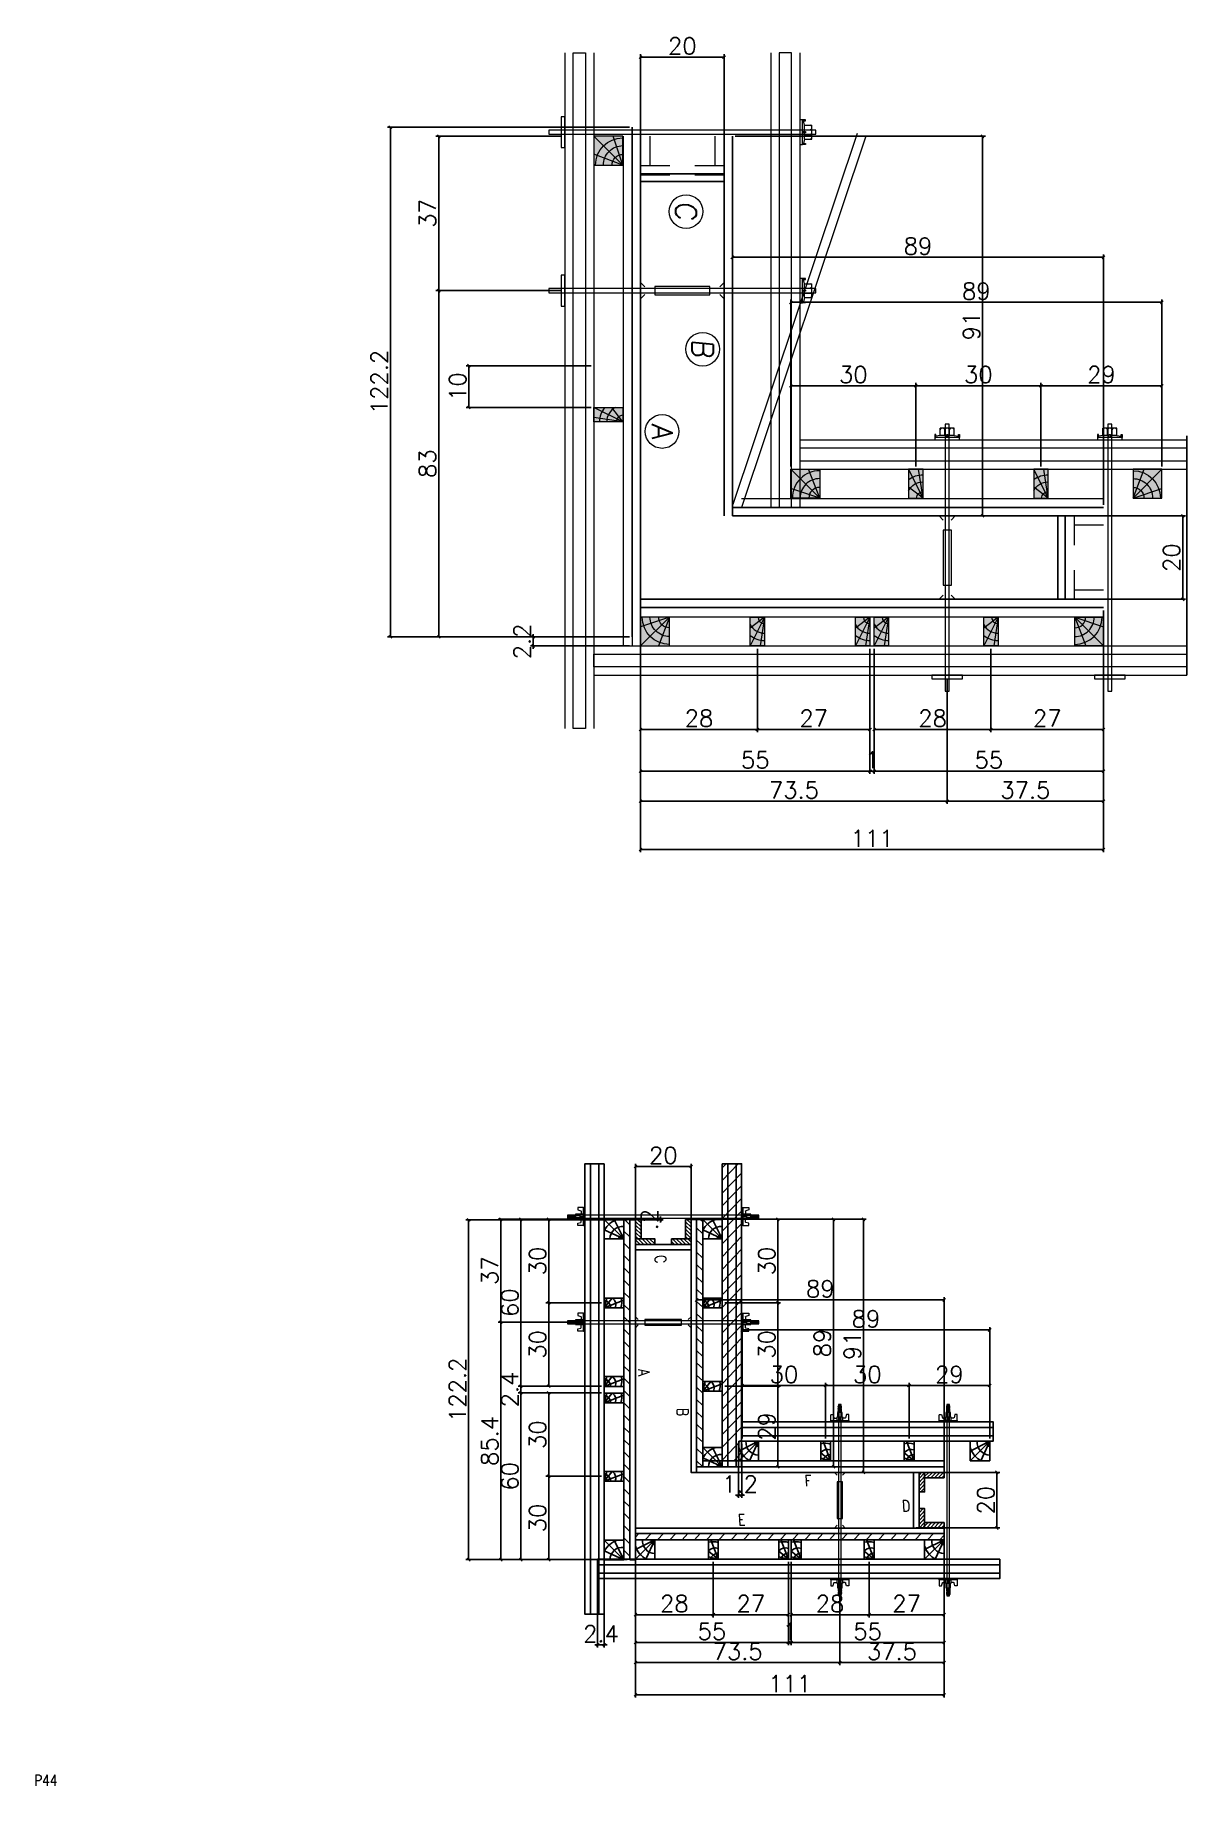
# Model space of a CAD drawing. Extents: x -8482 to 2614, y -517 to 5500.
# Drawn here: x -8482 to -7653, y -517 to 742 of the extents above; entities that cross this region are included whole.
import ezdxf
from ezdxf.enums import TextEntityAlignment as Align

# ---------------------------------------------------------------- set-up
doc = ezdxf.new("R2010")
doc.units = 0
doc.layers.get('0').update_dxf_attribs({"color": 1, "lineweight": 9})
for name, color, linetype, lineweight in [('AGULHA', 1, 'Continuous', 15), ('BARRA_ANCORAGEM', 1, 'Continuous', 15), ('Hachura', 251, 'Continuous', 9), ('HACHURA_MEIOPONTALETE', 33, 'Continuous', 15), ('HACHURA_PONTALETE', 23, 'Continuous', 15), ('MEIOPONTALE_3_5X7', 12, 'Continuous', 15), ('PERFIL_METALICO', 7, 'Continuous', 15), ('PONTALETE_7X7', 18, 'Continuous', 15), ('SARRAFO_2_2X7', 24, 'Continuous', 15), ('TEXTO_LEITURA', 1, 'Continuous', 15)]:
    doc.layers.add(name, color=color, linetype=linetype, lineweight=lineweight)
for name, color, linetype in [('COTA', 241, 'Continuous'), ('cotas', 4, 'Continuous'), ('GRAVATA', 1, 'Continuous'), ('NOMENCLATURA', 7, 'Continuous'), ('PONTALETE', 7, 'Continuous'), ('SARRAFO', 251, 'Continuous')]:
    doc.layers.add(name, color=color, linetype=linetype)
doc.layers.add('hachura-chapa', color=7, linetype='Continuous', true_color=0xd07990)
doc.styles.add('Romans', font='romans.shx', dxfattribs={"height": 12})
doc.styles.get("Standard").update_dxf_attribs({"font": 'romans.shx', "width": 0.8, "height": 4})
doc.dimstyles.new('COTAX2', dxfattribs={"dimtxt": 12, "dimasz": 2, "dimexe": 2, "dimexo": 2, "dimgap": 2, "dimtad": 1, "dimdec": 1, "dimlfac": 0.5, "dimzin": 12, "dimdsep": 46, "dimtxsty": 'Romans', "dimblk": 'OBLIQUE', "dimcen": 9, "dimclrd": 4, "dimclre": 4, "dimclrt": 240, "dimaunit": 1, "dimadec": 8, "dimazin": 3, "dimtfac": 1, "dimtdec": 1, "dimtix": 1, "dimtmove": 0, "dimatfit": 2, "dimldrblk": 'OBLIQUE', "dimfxl": 1, "dimtolj": 1, "dimtzin": 0, "dimlwd": -1, "dimlwe": -1, "dimarcsym": 0})
doc.dimstyles.new('COTAX3', dxfattribs={"dimtxt": 12, "dimasz": 2, "dimexe": 2, "dimexo": 2, "dimgap": 2, "dimtad": 1, "dimdec": 1, "dimlfac": 0.333333, "dimzin": 12, "dimdsep": 46, "dimtxsty": 'Romans', "dimblk": 'OBLIQUE', "dimcen": 9, "dimclrd": 4, "dimclre": 4, "dimclrt": 240, "dimaunit": 1, "dimadec": 8, "dimazin": 3, "dimtfac": 1, "dimtdec": 1, "dimtix": 1, "dimtmove": 0, "dimatfit": 2, "dimldrblk": 'OBLIQUE', "dimfxl": 1, "dimtolj": 1, "dimtzin": 0, "dimlwd": -1, "dimlwe": -1, "dimarcsym": 0})
pattern_1 = [(316, (-8189.6053, -211.5453), (1.323324, 1.370342), [])]
pattern_2 = [(316, (-8189.6053, -211.545), (4.41108, 4.5678), [])]
pattern_3 = [(46, (-7529.6053, -311.5453), (-1.370342, 1.323324), [])]
pattern_4 = [(46, (-7529.6053, -311.545), (-4.56781, 4.41108), [])]

msp = doc.modelspace()

# ---------------------------------------------------------------- texts
at = {"layer": 'NOMENCLATURA', "linetype": 'Continuous', "ltscale": 30, "oblique": 356.60253, "width": 0.8}
for s, p in [('C', (-8035.61, -135.55)), ('A', (-8047.61, -217.55)), ('B', (-8019.61, -245.55))]:
    msp.add_text(s, height=8, rotation=270, dxfattribs=at).set_placement(p)
for s, p in [('F', (-7927.61, -301.55)), ('D', (-7857.61, -319.55)), ('E', (-7975.61, -329.55))]:
    msp.add_text(s, height=8, dxfattribs=at).set_placement(p)
at = {"layer": 'NOMENCLATURA', "linetype": 'Continuous', "ltscale": 30, "insert": (-8473.78, -513.09), "char_height": 8, "attachment_point": 5}
msp.add_mtext_dynamic_manual_height_columns('P44', width=444.3418, gutter_width=40, heights=[0], dxfattribs=at)

# ---------------------------------------------------------------- blocks, each defined once
blk = doc.blocks.new('_Oblique')
at = {"color": 0, "linetype": 'ByBlock', "lineweight": -2}
blk.add_line((-0.5, -0.5), (0.5, 0.5), dxfattribs=at)
blk = doc.blocks.new('*D9158')
at = {"layer": 'COTA', "color": 4, "linetype": 'Continuous', "ltscale": 30, "transparency": 16777216}
for p, q in [((-8055.6, -109.9), (-8171.6, -109.9)), ((-8169.6, -109.9), (-8169.6, -354.3)), ((-8055.6, -354.3), (-8171.6, -354.3))]:
    blk.add_line(p, q, dxfattribs=at)
at = {"layer": 'Defpoints', "color": 0, "linetype": 'Continuous', "ltscale": 30, "transparency": 16777216}
for p in [(-8053.6, -109.9), (-8169.6, -354.3), (-8053.6, -354.3)]:
    blk.add_point(p, dxfattribs=at)
at = {"layer": 'COTA', "color": 4, "linetype": 'Continuous', "ltscale": 30, "transparency": 16777216, "xscale": 2, "yscale": 2, "zscale": 2}
for p, rotation in [((-8169.6, -109.9), 90), ((-8169.6, -354.3), 270)]:
    blk.add_blockref('_Oblique', p, dxfattribs=dict(at, rotation=rotation))
at = {"layer": 'COTA', "color": 240, "linetype": 'Continuous', "ltscale": 30, "transparency": 16777216, "insert": (-8177.6, -232.1), "char_height": 12, "attachment_point": 5, "rotation": 90, "style": 'Romans'}
blk.add_mtext('\\A1;122.2', dxfattribs=at)
blk = doc.blocks.new('*D9159')
at = {"layer": 'COTA', "color": 4, "linetype": 'Continuous', "ltscale": 30, "transparency": 16777216}
for p, q in [((-8003.6, -109.5), (-7883.6, -109.5)), ((-7885.6, -109.5), (-7885.6, -291.5)), ((-8003.6, -291.5), (-7883.6, -291.5))]:
    blk.add_line(p, q, dxfattribs=at)
at = {"layer": 'Defpoints', "color": 0, "linetype": 'Continuous', "ltscale": 30, "transparency": 16777216}
for p in [(-8005.6, -109.5), (-8005.6, -291.5), (-7885.6, -291.5)]:
    blk.add_point(p, dxfattribs=at)
at = {"layer": 'COTA', "color": 4, "linetype": 'Continuous', "ltscale": 30, "transparency": 16777216, "xscale": 2, "yscale": 2, "zscale": 2}
for p, rotation in [((-7885.6, -109.5), 90), ((-7885.6, -291.5), 270)]:
    blk.add_blockref('_Oblique', p, dxfattribs=dict(at, rotation=rotation))
at = {"layer": 'COTA', "color": 240, "linetype": 'Continuous', "ltscale": 30, "transparency": 16777216, "insert": (-7893.6, -200.5), "char_height": 12, "attachment_point": 5, "rotation": 90, "style": 'Romans'}
blk.add_mtext('\\A1;91', dxfattribs=at)
blk = doc.blocks.new('*D9160')
at = {"layer": 'COTA', "color": 4, "linetype": 'Continuous', "ltscale": 30, "transparency": 16777216}
for p, q in [((-8049.6, -129.5), (-8049.6, -69.5)), ((-8049.6, -71.5), (-8009.6, -71.5)), ((-8009.6, -129.5), (-8009.6, -69.5))]:
    blk.add_line(p, q, dxfattribs=at)
at = {"layer": 'Defpoints', "color": 0, "linetype": 'Continuous', "ltscale": 30, "transparency": 16777216}
for p in [(-8009.6, -71.5), (-8049.6, -131.5), (-8009.6, -131.5)]:
    blk.add_point(p, dxfattribs=at)
at = {"layer": 'COTA', "color": 4, "linetype": 'Continuous', "ltscale": 30, "transparency": 16777216, "xscale": 2, "yscale": 2, "zscale": 2, "rotation": 180}
blk.add_blockref('_Oblique', (-8049.6, -71.5), dxfattribs=at)
at = {"layer": 'COTA', "color": 4, "linetype": 'Continuous', "ltscale": 30, "transparency": 16777216, "xscale": 2, "yscale": 2, "zscale": 2}
blk.add_blockref('_Oblique', (-8009.6, -71.5), dxfattribs=at)
at = {"layer": 'COTA', "color": 240, "linetype": 'Continuous', "ltscale": 30, "transparency": 16777216, "insert": (-8029.6, -63.5), "char_height": 12, "attachment_point": 5, "style": 'Romans'}
blk.add_mtext('\\A1;20', dxfattribs=at)
blk = doc.blocks.new('A$C55E303CF')
at = {"layer": 'COTA', "linetype": 'ByBlock', "ltscale": 0.05}
for p, q in [((0, 21), (21, 21)), ((0, 21), (21, 21)), ((0, 0), (21, 0)), ((0, 0), (21, 0))]:
    blk.add_line(p, q, dxfattribs=at)
at = {"layer": 'COTA', "ltscale": 0.05}
for p, q in [((0, 0), (0, 21)), ((0, 21), (21, 0)), ((0, 21), (10.5, 0)), ((0, 21), (21, 11.3)), ((21, 21), (21, 0))]:
    blk.add_line(p, q, dxfattribs=at)
for centre, radius, start, end in [((1.2, 21.3), 4.23, 253.7819, 356.2825), ((1.3, 21.2), 13.6, 264.4861, 358.9531), ((0, 22.6), 23.6, 286.5528, 332.8845)]:
    blk.add_arc(centre, radius, start, end, dxfattribs=at)
blk = doc.blocks.new('BLOCK 1')
at = {"layer": 'PONTALETE', "color": 1, "xscale": 0.6666664770757434, "yscale": 0.6666664770757434, "zscale": 0.6666664770757434, "rotation": 269.9999999999999}
blk.add_blockref('A$C55E303CF', (131175.9, 34128), dxfattribs=at)
blk = doc.blocks.new('BLOCK1')
at = {"layer": 'COTA', "linetype": 'ByBlock'}
blk.add_blockref('BLOCK 1', (0, 0), dxfattribs=at)
blk = doc.blocks.new('B1A')
at = {"layer": 'COTA', "linetype": 'ByBlock'}
blk.add_blockref('BLOCK1', (-131175.9, -34114), dxfattribs=at)
blk = doc.blocks.new('B1A.E')
at = {"layer": 'COTA', "linetype": 'ByBlock', "xscale": 0.5000896332402922, "yscale": 0.5000896332402922, "zscale": 0.5000896332402922}
blk.add_blockref('B1A', (0, 0), dxfattribs=at)
blk = doc.blocks.new('MEIO PONTALETE')
at = {"layer": 'COTA'}
for q in [(2.71, 7), (3.5, 2.88), (3.5, 0.87)]:
    blk.add_line((0, 0), q, dxfattribs=at)
blk.add_lwpolyline([(0, 0), (3.5, 0), (3.5, 7), (0, 7)], close=True, dxfattribs=at)
for centre, radius, start, end in [((2.04, 0.06), 6.23, 76.44987, 109.09128), ((1.09, 0.9), 3.19, 40.90626, 109.98471), ((-0.21, -0.78), 3.09, 14.63219, 86.0383)]:
    blk.add_arc(centre, radius, start, end, dxfattribs=at)
blk = doc.blocks.new('BLOCK 2')
at = {"layer": 'PONTALETE', "color": 1, "xscale": -2, "yscale": 2, "zscale": 2}
blk.add_blockref('MEIO PONTALETE', (131231.1, 34114), dxfattribs=at)
blk = doc.blocks.new('A2')
at = {"layer": 'COTA', "linetype": 'ByBlock'}
blk.add_blockref('BLOCK 2', (-131205.2, -34118.6), dxfattribs=at)
blk = doc.blocks.new('B2A')
at = {"layer": 'COTA', "linetype": 'ByBlock', "xscale": 10, "yscale": 10, "zscale": 10}
blk.add_blockref('A2', (-188, 46), dxfattribs=at)
blk = doc.blocks.new('B2A.E')
at = {"layer": 'COTA', "linetype": 'ByBlock', "xscale": 0.05000874370170691, "yscale": 0.05000874370170691, "zscale": 0.05000874370170691}
blk.add_blockref('B2A', (0, 0), dxfattribs=at)
blk = doc.blocks.new('*D9161')
at = {"layer": 'COTA', "color": 4, "linetype": 'Continuous', "ltscale": 30, "transparency": 16777216}
for p, q in [((-8074, -109.5), (-8114, -109.5)), ((-8112, -109.5), (-8112, -169.5)), ((-8074, -169.5), (-8114, -169.5))]:
    blk.add_line(p, q, dxfattribs=at)
at = {"layer": 'Defpoints', "color": 0, "linetype": 'Continuous', "ltscale": 30, "transparency": 16777216}
for p in [(-8072, -109.5), (-8112, -169.5), (-8072, -169.5)]:
    blk.add_point(p, dxfattribs=at)
at = {"layer": 'COTA', "color": 4, "linetype": 'Continuous', "ltscale": 30, "transparency": 16777216, "xscale": 2, "yscale": 2, "zscale": 2}
for p, rotation in [((-8112, -109.5), 90), ((-8112, -169.5), 270)]:
    blk.add_blockref('_Oblique', p, dxfattribs=dict(at, rotation=rotation))
at = {"layer": 'COTA', "color": 240, "linetype": 'Continuous', "ltscale": 30, "transparency": 16777216, "insert": (-8120, -139.5), "char_height": 12, "attachment_point": 5, "rotation": 90, "style": 'Romans'}
blk.add_mtext('\\A1;30', dxfattribs=at)
blk = doc.blocks.new('*D9162')
at = {"layer": 'COTA', "color": 4, "linetype": 'Continuous', "ltscale": 30, "transparency": 16777216}
for p, q in [((-8074, -169.5), (-8114, -169.5)), ((-8112, -169.5), (-8112, -229.5)), ((-8074, -229.5), (-8114, -229.5))]:
    blk.add_line(p, q, dxfattribs=at)
at = {"layer": 'Defpoints', "color": 0, "linetype": 'Continuous', "ltscale": 30, "transparency": 16777216}
for p in [(-8072, -169.5), (-8112, -229.5), (-8072, -229.5)]:
    blk.add_point(p, dxfattribs=at)
at = {"layer": 'COTA', "color": 4, "linetype": 'Continuous', "ltscale": 30, "transparency": 16777216, "xscale": 2, "yscale": 2, "zscale": 2}
for p, rotation in [((-8112, -169.5), 90), ((-8112, -229.5), 270)]:
    blk.add_blockref('_Oblique', p, dxfattribs=dict(at, rotation=rotation))
at = {"layer": 'COTA', "color": 240, "linetype": 'Continuous', "ltscale": 30, "transparency": 16777216, "insert": (-8120, -199.5), "char_height": 12, "attachment_point": 5, "rotation": 90, "style": 'Romans'}
blk.add_mtext('\\A1;30', dxfattribs=at)
blk = doc.blocks.new('*D9163')
at = {"layer": 'COTA', "color": 4, "linetype": 'Continuous', "ltscale": 30, "transparency": 16777216}
for p, q in [((-8074, -109.5), (-8134, -109.5)), ((-8132, -109.5), (-8132, -229.5)), ((-8074, -229.5), (-8134, -229.5))]:
    blk.add_line(p, q, dxfattribs=at)
at = {"layer": 'Defpoints', "color": 0, "linetype": 'Continuous', "ltscale": 30, "transparency": 16777216}
for p in [(-8072, -109.5), (-8132, -229.5), (-8072, -229.5)]:
    blk.add_point(p, dxfattribs=at)
at = {"layer": 'COTA', "color": 4, "linetype": 'Continuous', "ltscale": 30, "transparency": 16777216, "xscale": 2, "yscale": 2, "zscale": 2}
for p, rotation in [((-8132, -109.5), 90), ((-8132, -229.5), 270)]:
    blk.add_blockref('_Oblique', p, dxfattribs=dict(at, rotation=rotation))
at = {"layer": 'COTA', "color": 240, "linetype": 'Continuous', "ltscale": 30, "transparency": 16777216, "insert": (-8140, -169.5), "char_height": 12, "attachment_point": 5, "rotation": 90, "style": 'Romans'}
blk.add_mtext('\\A1;60', dxfattribs=at)
blk = doc.blocks.new('*D9164')
at = {"layer": 'COTA', "color": 4, "linetype": 'Continuous', "ltscale": 30, "transparency": 16777216}
for p, q in [((-8074, -229.5), (-8134, -229.5)), ((-8074, -234.3), (-8134, -234.3)), ((-8132, -229.5), (-8132, -227.5)), ((-8132, -229.5), (-8132, -234.3)), ((-8132, -234.3), (-8132, -236.3))]:
    blk.add_line(p, q, dxfattribs=at)
at = {"layer": 'Defpoints', "color": 0, "linetype": 'Continuous', "ltscale": 30, "transparency": 16777216}
for p in [(-8132, -234.3), (-8072, -229.5), (-8072, -234.3)]:
    blk.add_point(p, dxfattribs=at)
at = {"layer": 'COTA', "color": 4, "linetype": 'Continuous', "ltscale": 30, "transparency": 16777216, "xscale": 2, "yscale": 2, "zscale": 2}
for p, rotation in [((-8132, -229.5), 270), ((-8132, -234.3), 90)]:
    blk.add_blockref('_Oblique', p, dxfattribs=dict(at, rotation=rotation))
at = {"layer": 'COTA', "color": 240, "linetype": 'Continuous', "ltscale": 30, "transparency": 16777216, "insert": (-8140, -231.9), "char_height": 12, "attachment_point": 5, "rotation": 90, "style": 'Romans'}
blk.add_mtext('\\A1;2.4', dxfattribs=at)
blk = doc.blocks.new('B1A.D')
at = {"layer": 'COTA', "linetype": 'ByBlock'}
blk.add_blockref('B1A.E', (-7, 0), dxfattribs=at)
blk = doc.blocks.new('*D9165')
at = {"layer": 'COTA', "color": 4, "linetype": 'Continuous', "ltscale": 30, "transparency": 16777216}
for p, q in [((-8074, -234.3), (-8114, -234.3)), ((-8112, -234.3), (-8112, -294.3)), ((-8074, -294.3), (-8114, -294.3))]:
    blk.add_line(p, q, dxfattribs=at)
at = {"layer": 'Defpoints', "color": 0, "linetype": 'Continuous', "ltscale": 30, "transparency": 16777216}
for p in [(-8072, -234.3), (-8112, -294.3), (-8072, -294.3)]:
    blk.add_point(p, dxfattribs=at)
at = {"layer": 'COTA', "color": 4, "linetype": 'Continuous', "ltscale": 30, "transparency": 16777216, "xscale": 2, "yscale": 2, "zscale": 2}
for p, rotation in [((-8112, -234.3), 90), ((-8112, -294.3), 270)]:
    blk.add_blockref('_Oblique', p, dxfattribs=dict(at, rotation=rotation))
at = {"layer": 'COTA', "color": 240, "linetype": 'Continuous', "ltscale": 30, "transparency": 16777216, "insert": (-8120, -264.3), "char_height": 12, "attachment_point": 5, "rotation": 90, "style": 'Romans'}
blk.add_mtext('\\A1;30', dxfattribs=at)
blk = doc.blocks.new('*D9166')
at = {"layer": 'COTA', "color": 4, "linetype": 'Continuous', "ltscale": 30, "transparency": 16777216}
for p, q in [((-8074, -294.3), (-8114, -294.3)), ((-8112, -294.3), (-8112, -354.3)), ((-8074, -354.3), (-8114, -354.3))]:
    blk.add_line(p, q, dxfattribs=at)
at = {"layer": 'Defpoints', "color": 0, "linetype": 'Continuous', "ltscale": 30, "transparency": 16777216}
for p in [(-8072, -294.3), (-8112, -354.3), (-8072, -354.3)]:
    blk.add_point(p, dxfattribs=at)
at = {"layer": 'COTA', "color": 4, "linetype": 'Continuous', "ltscale": 30, "transparency": 16777216, "xscale": 2, "yscale": 2, "zscale": 2}
for p, rotation in [((-8112, -294.3), 90), ((-8112, -354.3), 270)]:
    blk.add_blockref('_Oblique', p, dxfattribs=dict(at, rotation=rotation))
at = {"layer": 'COTA', "color": 240, "linetype": 'Continuous', "ltscale": 30, "transparency": 16777216, "insert": (-8120, -324.3), "char_height": 12, "attachment_point": 5, "rotation": 90, "style": 'Romans'}
blk.add_mtext('\\A1;30', dxfattribs=at)
blk = doc.blocks.new('*D9167')
at = {"layer": 'COTA', "color": 4, "linetype": 'Continuous', "ltscale": 30, "transparency": 16777216}
for p, q in [((-8074, -234.3), (-8134, -234.3)), ((-8132, -234.3), (-8132, -354.3)), ((-8074, -354.3), (-8134, -354.3))]:
    blk.add_line(p, q, dxfattribs=at)
at = {"layer": 'Defpoints', "color": 0, "linetype": 'Continuous', "ltscale": 30, "transparency": 16777216}
for p in [(-8072, -234.3), (-8132, -354.3), (-8072, -354.3)]:
    blk.add_point(p, dxfattribs=at)
at = {"layer": 'COTA', "color": 4, "linetype": 'Continuous', "ltscale": 30, "transparency": 16777216, "xscale": 2, "yscale": 2, "zscale": 2}
for p, rotation in [((-8132, -234.3), 90), ((-8132, -354.3), 270)]:
    blk.add_blockref('_Oblique', p, dxfattribs=dict(at, rotation=rotation))
at = {"layer": 'COTA', "color": 240, "linetype": 'Continuous', "ltscale": 30, "transparency": 16777216, "insert": (-8140, -294.3), "char_height": 12, "attachment_point": 5, "rotation": 90, "style": 'Romans'}
blk.add_mtext('\\A1;60', dxfattribs=at)
blk = doc.blocks.new('B1B.E')
at = {"layer": 'COTA', "linetype": 'ByBlock'}
blk.add_blockref('B1A.E', (0, -7), dxfattribs=at)
blk = doc.blocks.new('B2B.E')
at = {"layer": 'COTA', "linetype": 'ByBlock'}
blk.add_blockref('B2A.E', (0, -7), dxfattribs=at)
blk = doc.blocks.new('B1B.D')
at = {"layer": 'COTA', "linetype": 'ByBlock'}
blk.add_blockref('B1B.E', (-7, 0), dxfattribs=at)
blk = doc.blocks.new('*D9168')
at = {"layer": 'COTA', "color": 4, "linetype": 'Continuous', "ltscale": 30, "transparency": 16777216}
for p, q in [((-7985.2, -109.5), (-7945.2, -109.5)), ((-7947.2, -109.5), (-7947.2, -169.5)), ((-7985.2, -169.5), (-7945.2, -169.5))]:
    blk.add_line(p, q, dxfattribs=at)
at = {"layer": 'Defpoints', "color": 0, "linetype": 'Continuous', "ltscale": 30, "transparency": 16777216}
for p in [(-7987.2, -109.5), (-7987.2, -169.5), (-7947.2, -169.5)]:
    blk.add_point(p, dxfattribs=at)
at = {"layer": 'COTA', "color": 4, "linetype": 'Continuous', "ltscale": 30, "transparency": 16777216, "xscale": 2, "yscale": 2, "zscale": 2}
for p, rotation in [((-7947.2, -109.5), 90), ((-7947.2, -169.5), 270)]:
    blk.add_blockref('_Oblique', p, dxfattribs=dict(at, rotation=rotation))
at = {"layer": 'COTA', "color": 240, "linetype": 'Continuous', "ltscale": 30, "transparency": 16777216, "insert": (-7955.2, -139.5), "char_height": 12, "attachment_point": 5, "rotation": 90, "style": 'Romans'}
blk.add_mtext('\\A1;30', dxfattribs=at)
blk = doc.blocks.new('*D9169')
at = {"layer": 'COTA', "color": 4, "linetype": 'Continuous', "ltscale": 30, "transparency": 16777216}
for p, q in [((-7985.2, -169.5), (-7945.2, -169.5)), ((-7947.2, -169.5), (-7947.2, -229.5)), ((-7985.2, -229.5), (-7945.2, -229.5))]:
    blk.add_line(p, q, dxfattribs=at)
at = {"layer": 'Defpoints', "color": 0, "linetype": 'Continuous', "ltscale": 30, "transparency": 16777216}
for p in [(-7987.2, -169.5), (-7987.2, -229.5), (-7947.2, -229.5)]:
    blk.add_point(p, dxfattribs=at)
at = {"layer": 'COTA', "color": 4, "linetype": 'Continuous', "ltscale": 30, "transparency": 16777216, "xscale": 2, "yscale": 2, "zscale": 2}
for p, rotation in [((-7947.2, -169.5), 90), ((-7947.2, -229.5), 270)]:
    blk.add_blockref('_Oblique', p, dxfattribs=dict(at, rotation=rotation))
at = {"layer": 'COTA', "color": 240, "linetype": 'Continuous', "ltscale": 30, "transparency": 16777216, "insert": (-7955.2, -199.5), "char_height": 12, "attachment_point": 5, "rotation": 90, "style": 'Romans'}
blk.add_mtext('\\A1;30', dxfattribs=at)
blk = doc.blocks.new('*D9170')
at = {"layer": 'COTA', "color": 4, "linetype": 'Continuous', "ltscale": 30, "transparency": 16777216}
for p, q in [((-7985.2, -229.5), (-7945.2, -229.5)), ((-7947.2, -229.5), (-7947.2, -287.5)), ((-7985.2, -287.5), (-7945.2, -287.5))]:
    blk.add_line(p, q, dxfattribs=at)
at = {"layer": 'Defpoints', "color": 0, "linetype": 'Continuous', "ltscale": 30, "transparency": 16777216}
for p in [(-7987.2, -229.5), (-7987.2, -287.5), (-7947.2, -287.5)]:
    blk.add_point(p, dxfattribs=at)
at = {"layer": 'COTA', "color": 4, "linetype": 'Continuous', "ltscale": 30, "transparency": 16777216, "xscale": 2, "yscale": 2, "zscale": 2}
for p, rotation in [((-7947.2, -229.5), 90), ((-7947.2, -287.5), 270)]:
    blk.add_blockref('_Oblique', p, dxfattribs=dict(at, rotation=rotation))
at = {"layer": 'COTA', "color": 240, "linetype": 'Continuous', "ltscale": 30, "transparency": 16777216, "insert": (-7955.2, -258.5), "char_height": 12, "attachment_point": 5, "rotation": 90, "style": 'Romans'}
blk.add_mtext('\\A1;29', dxfattribs=at)
blk = doc.blocks.new('*D9171')
at = {"layer": 'COTA', "color": 4, "linetype": 'Continuous', "ltscale": 30, "transparency": 16777216}
for p, q in [((-7985.2, -109.5), (-7905.2, -109.5)), ((-7907.2, -109.5), (-7907.2, -287.5)), ((-7985.2, -287.5), (-7905.2, -287.5))]:
    blk.add_line(p, q, dxfattribs=at)
at = {"layer": 'Defpoints', "color": 0, "linetype": 'Continuous', "ltscale": 30, "transparency": 16777216}
for p in [(-7987.2, -109.5), (-7987.2, -287.5), (-7907.2, -287.5)]:
    blk.add_point(p, dxfattribs=at)
at = {"layer": 'COTA', "color": 4, "linetype": 'Continuous', "ltscale": 30, "transparency": 16777216, "xscale": 2, "yscale": 2, "zscale": 2}
for p, rotation in [((-7907.2, -109.5), 90), ((-7907.2, -287.5), 270)]:
    blk.add_blockref('_Oblique', p, dxfattribs=dict(at, rotation=rotation))
at = {"layer": 'COTA', "color": 240, "linetype": 'Continuous', "ltscale": 30, "transparency": 16777216, "insert": (-7915.2, -198.5), "char_height": 12, "attachment_point": 5, "rotation": 90, "style": 'Romans'}
blk.add_mtext('\\A1;89', dxfattribs=at)
blk = doc.blocks.new('C')
at = {"layer": 'Hachura', "color": 0}
for p, q in [((0, 3.22), (0, -3.22)), ((0.45, 3.22), (0, 3.22)), ((0.46, 3.16), (0, 3.16)), ((0.46, 3.05), (0, 3.05)), ((0.46, 2.88), (0, 2.88)), ((0, 2.75), (0, -1.16)), ((0.46, 2.65), (0, 2.65)), ((0.46, 2.23), (0, 2.23)), ((0.46, 1.51), (0, 1.51)), ((0.39, 0.49), (0.17, 0.49)), ((0.45, -3.23), (0.45, 3.22)), ((0.45, 3.22), (2.58, 3.22)), ((1.74, 0.97), (0.45, 0.97)), ((1.45, 0.1), (0.45, 0.1)), ((1.35, 1.94), (1.35, 0.96)), ((2.58, 2.39), (1.47, 2.09)), ((1.74, -0.97), (1.74, 0.97)), ((1.74, 0.97), (1.74, 0.84)), ((1.74, 0.97), (1.74, 0.84)), ((1.74, 0.84), (3.35, 0.84)), ((3.35, 0.45), (1.74, 0.45)), ((2.58, 3.22), (2.58, 2.39)), ((3.32, 0.84), (3.32, -0.84)), ((3.35, 0.84), (3.35, -0.84)), ((3.68, 0.45), (3.35, 0.45)), ((3.84, -0.52), (3.35, 0.45)), ((3.35, 0.06), (3.67, -0.57)), ((3.68, 0.45), (4.16, -0.52)), ((3.72, 0.5), (4.25, -0.57)), ((4.37, -0.55), (3.83, 0.53)), ((4.15, 0.45), (3.93, 0.45)), ((4.42, -0.52), (3.93, 0.45)), ((4.15, 0.45), (4.26, 0.45)), ((4.26, 0.45), (4.74, -0.52)), ((4.3, 0.5), (4.83, -0.57)), ((4.95, -0.55), (4.41, 0.53)), ((4.51, 0.45), (4.84, 0.45)), ((5, -0.52), (4.51, 0.45)), ((4.84, 0.45), (5.32, -0.52)), ((4.88, 0.5), (5.41, -0.57)), ((5.53, -0.55), (4.99, 0.53)), ((5.58, -0.52), (5.09, 0.45)), ((5.42, 0.45), (5.09, 0.45)), ((5.58, -0.52), (5.09, 0.45)), ((5.42, 0.45), (5.74, -0.19)), ((5.46, 0.5), (5.74, -0.07)), ((5.74, 0.19), (5.57, 0.53)), ((5.74, 0.32), (5.68, 0.45)), ((5.68, 0.45), (5.74, 0.45)), ((5.74, 0.45), (5.9, 0.29)), ((5.74, 0.45), (5.74, -0.52)), ((5.9, -0.36), (5.9, 0.29)), ((0.45, 0), (0, 0)), ((0.46, -1.52), (0, -1.52)), ((0.46, -2.23), (0, -2.23)), ((0.46, -2.65), (0, -2.65)), ((0.46, -2.88), (0, -2.88)), ((0.46, -3.05), (0, -3.05)), ((0.46, -3.16), (0, -3.16)), ((0, -3.22), (2.57, -3.22)), ((0.08, -0.48), (0.29, -0.48)), ((0.29, -0.48), (0.4, -0.48)), ((0.45, 0), (0.45, -0.97)), ((0.45, -0.16), (1.45, -0.16)), ((0.45, -0.65), (0.45, -0.32)), ((0.45, -3.23), (0.45, -0.65)), ((0.45, -0.97), (1.74, -0.97)), ((1.35, -1.94), (1.35, -0.97)), ((2.58, -2.39), (1.47, -2.1)), ((3.35, -0.32), (1.74, -0.32)), ((3.35, -0.84), (1.74, -0.84)), ((2.58, -3.23), (2.58, -2.39)), ((3.35, -0.07), (3.58, -0.52)), ((3.35, -0.52), (3.58, -0.52)), ((3.84, -0.52), (4.16, -0.52)), ((4.42, -0.52), (4.74, -0.52)), ((4.63, -0.52), (4.74, -0.52)), ((5, -0.52), (5.32, -0.52)), ((5.58, -0.52), (5.74, -0.52)), ((5.74, -0.52), (5.9, -0.36)), ((5.74, -0.52), (5.74, -0.52))]:
    blk.add_line(p, q, dxfattribs=at)
for centre, radius, start, end in [((1.52, 1.94), 0.161, 104.74356, 180), ((1.44, -0.03), 0.129, 272.69497, 87.30503), ((3.81, 0.39), 0.143, 25.56881, 154.43119), ((4.39, 0.39), 0.143, 25.56881, 154.43119), ((4.97, 0.39), 0.143, 25.56881, 154.43119), ((5.55, 0.39), 0.143, 25.56881, 154.43119), ((0.17, -0.37), 0.174, 221.74404, 317.85924), ((1.52, -1.94), 0.161, 180, 255.25644), ((3.71, -0.4), 0.174, 222.14076, 318.25596), ((4.29, -0.4), 0.174, 222.14076, 318.25596), ((4.87, -0.4), 0.174, 222.14076, 318.25596), ((5.45, -0.4), 0.174, 222.14076, 318.25596), ((5.61, -0.4), 0.174, 317.85924, 318.25596)]:
    blk.add_arc(centre, radius, start, end, dxfattribs=at)
blk = doc.blocks.new('PAR.CIM')
at = {"layer": 'Hachura', "linetype": 'Continuous', "xscale": -1, "rotation": 270}
blk.add_blockref('C', (0, 0), dxfattribs=at)
blk = doc.blocks.new('PAR.BAI')
at = {"layer": 'Hachura', "linetype": 'Continuous', "xscale": -1, "rotation": 90}
blk.add_blockref('C', (0, 0), dxfattribs=at)
blk = doc.blocks.new('*D9172')
at = {"layer": 'COTA', "color": 4, "linetype": 'Continuous', "ltscale": 30, "transparency": 16777216}
for p, q in [((-8088.4, -109.5), (-8148.4, -109.5)), ((-8146.4, -109.5), (-8146.4, -183.5)), ((-8088.4, -183.5), (-8148.4, -183.5))]:
    blk.add_line(p, q, dxfattribs=at)
at = {"layer": 'Defpoints', "color": 0, "linetype": 'Continuous', "ltscale": 30, "transparency": 16777216}
for p in [(-8086.4, -109.5), (-8146.4, -183.5), (-8086.4, -183.5)]:
    blk.add_point(p, dxfattribs=at)
at = {"layer": 'COTA', "color": 4, "linetype": 'Continuous', "ltscale": 30, "transparency": 16777216, "xscale": 2, "yscale": 2, "zscale": 2}
for p, rotation in [((-8146.4, -109.5), 90), ((-8146.4, -183.5), 270)]:
    blk.add_blockref('_Oblique', p, dxfattribs=dict(at, rotation=rotation))
at = {"layer": 'COTA', "color": 240, "linetype": 'Continuous', "ltscale": 30, "transparency": 16777216, "insert": (-8154.4, -146.5), "char_height": 12, "attachment_point": 5, "rotation": 90, "style": 'Romans'}
blk.add_mtext('\\A1;37', dxfattribs=at)
blk = doc.blocks.new('*D9173')
at = {"layer": 'COTA', "color": 4, "linetype": 'Continuous', "ltscale": 30, "transparency": 16777216}
for p, q in [((-8088.4, -183.5), (-8148.4, -183.5)), ((-8146.4, -183.5), (-8146.4, -354.3)), ((-8088.4, -354.3), (-8148.4, -354.3))]:
    blk.add_line(p, q, dxfattribs=at)
at = {"layer": 'Defpoints', "color": 0, "linetype": 'Continuous', "ltscale": 30, "transparency": 16777216}
for p in [(-8086.4, -183.5), (-8146.4, -354.3), (-8086.4, -354.3)]:
    blk.add_point(p, dxfattribs=at)
at = {"layer": 'COTA', "color": 4, "linetype": 'Continuous', "ltscale": 30, "transparency": 16777216, "xscale": 2, "yscale": 2, "zscale": 2}
for p, rotation in [((-8146.4, -183.5), 90), ((-8146.4, -354.3), 270)]:
    blk.add_blockref('_Oblique', p, dxfattribs=dict(at, rotation=rotation))
at = {"layer": 'COTA', "color": 240, "linetype": 'Continuous', "ltscale": 30, "transparency": 16777216, "insert": (-8154.4, -268.9), "char_height": 12, "attachment_point": 5, "rotation": 90, "style": 'Romans'}
blk.add_mtext('\\A1;85.4', dxfattribs=at)
blk = doc.blocks.new('PAR_CIMA')
at = {"layer": 'BARRA_ANCORAGEM'}
blk.add_lwpolyline([(-0.94905, -0.999), (-1.94805, 0), (1.94805, 0), (0.94905, -0.999)], dxfattribs=at)
blk = doc.blocks.new('PAR_BAIXO')
at = {"layer": 'BARRA_ANCORAGEM'}
blk.add_lwpolyline([(-0.94905, 0.999), (-1.94805, 0), (1.94805, 0), (0.94905, 0.999)], dxfattribs=at)
blk = doc.blocks.new('*D9174')
at = {"layer": 'COTA', "color": 4, "linetype": 'Continuous', "ltscale": 30, "transparency": 16777216}
for p, q in [((-8088.4, -183.5), (-8148.4, -183.5)), ((-8146.4, -183.5), (-8146.4, -354.3)), ((-8088.4, -354.3), (-8148.4, -354.3))]:
    blk.add_line(p, q, dxfattribs=at)
at = {"layer": 'Defpoints', "color": 0, "linetype": 'Continuous', "ltscale": 30, "transparency": 16777216}
for p in [(-8086.4, -183.5), (-8146.4, -354.3), (-8086.4, -354.3)]:
    blk.add_point(p, dxfattribs=at)
at = {"layer": 'COTA', "color": 4, "linetype": 'Continuous', "ltscale": 30, "transparency": 16777216, "xscale": 2, "yscale": 2, "zscale": 2}
for p, rotation in [((-8146.4, -183.5), 90), ((-8146.4, -354.3), 270)]:
    blk.add_blockref('_Oblique', p, dxfattribs=dict(at, rotation=rotation))
at = {"layer": 'COTA', "color": 240, "linetype": 'Continuous', "ltscale": 30, "transparency": 16777216, "insert": (-8154.4, -268.9), "char_height": 12, "attachment_point": 5, "rotation": 90, "style": 'Romans'}
blk.add_mtext('\\A1;85.4', dxfattribs=at)
blk = doc.blocks.new('*D9175')
at = {"layer": 'COTA', "color": 4, "linetype": 'Continuous', "ltscale": 30, "transparency": 16777216}
for p, q in [((-8049.6, -337.5), (-8049.6, -453.5)), ((-7827.6, -337.5), (-7827.6, -453.5)), ((-8049.6, -451.5), (-7827.6, -451.5))]:
    blk.add_line(p, q, dxfattribs=at)
at = {"layer": 'Defpoints', "color": 0, "linetype": 'Continuous', "ltscale": 30, "transparency": 16777216}
for p in [(-8049.6, -335.5), (-7827.6, -335.5), (-7827.6, -451.5)]:
    blk.add_point(p, dxfattribs=at)
at = {"layer": 'COTA', "color": 4, "linetype": 'Continuous', "ltscale": 30, "transparency": 16777216, "xscale": 2, "yscale": 2, "zscale": 2, "rotation": 180}
blk.add_blockref('_Oblique', (-8049.6, -451.5), dxfattribs=at)
at = {"layer": 'COTA', "color": 4, "linetype": 'Continuous', "ltscale": 30, "transparency": 16777216, "xscale": 2, "yscale": 2, "zscale": 2}
blk.add_blockref('_Oblique', (-7827.6, -451.5), dxfattribs=at)
at = {"layer": 'COTA', "color": 240, "linetype": 'Continuous', "ltscale": 30, "transparency": 16777216, "insert": (-7938.6, -443.5), "char_height": 12, "attachment_point": 5, "style": 'Romans'}
blk.add_mtext('\\A1;111', dxfattribs=at)
blk = doc.blocks.new('*D9176')
at = {"layer": 'COTA', "color": 4, "linetype": 'Continuous', "ltscale": 30, "transparency": 16777216}
for p, q in [((-8005.6, -285.5), (-8005.6, -165.5)), ((-8005.6, -167.5), (-7827.6, -167.5)), ((-7827.6, -285.5), (-7827.6, -165.5))]:
    blk.add_line(p, q, dxfattribs=at)
at = {"layer": 'Defpoints', "color": 0, "linetype": 'Continuous', "ltscale": 30, "transparency": 16777216}
for p in [(-7827.6, -167.5), (-8005.6, -287.5), (-7827.6, -287.5)]:
    blk.add_point(p, dxfattribs=at)
at = {"layer": 'COTA', "color": 4, "linetype": 'Continuous', "ltscale": 30, "transparency": 16777216, "xscale": 2, "yscale": 2, "zscale": 2, "rotation": 180}
blk.add_blockref('_Oblique', (-8005.6, -167.5), dxfattribs=at)
at = {"layer": 'COTA', "color": 4, "linetype": 'Continuous', "ltscale": 30, "transparency": 16777216, "xscale": 2, "yscale": 2, "zscale": 2}
blk.add_blockref('_Oblique', (-7827.6, -167.5), dxfattribs=at)
at = {"layer": 'COTA', "color": 240, "linetype": 'Continuous', "ltscale": 30, "transparency": 16777216, "insert": (-7916.6, -159.5), "char_height": 12, "attachment_point": 5, "style": 'Romans'}
blk.add_mtext('\\A1;89', dxfattribs=at)
blk = doc.blocks.new('*D9177')
at = {"layer": 'COTA', "color": 4, "linetype": 'Continuous', "ltscale": 30, "transparency": 16777216}
for p, q in [((-7847.6, -291.5), (-7787.6, -291.5)), ((-7789.6, -331.5), (-7789.6, -291.5)), ((-7847.6, -331.5), (-7787.6, -331.5))]:
    blk.add_line(p, q, dxfattribs=at)
at = {"layer": 'Defpoints', "color": 0, "linetype": 'Continuous', "ltscale": 30, "transparency": 16777216}
for p in [(-7849.6, -291.5), (-7789.6, -291.5), (-7849.6, -331.5)]:
    blk.add_point(p, dxfattribs=at)
at = {"layer": 'COTA', "color": 4, "linetype": 'Continuous', "ltscale": 30, "transparency": 16777216, "xscale": 2, "yscale": 2, "zscale": 2}
for p, rotation in [((-7789.6, -291.5), 90), ((-7789.6, -331.5), 270)]:
    blk.add_blockref('_Oblique', p, dxfattribs=dict(at, rotation=rotation))
at = {"layer": 'COTA', "color": 240, "linetype": 'Continuous', "ltscale": 30, "transparency": 16777216, "insert": (-7797.6, -311.5), "char_height": 12, "attachment_point": 5, "rotation": 90, "style": 'Romans'}
blk.add_mtext('\\A1;20', dxfattribs=at)
blk = doc.blocks.new('*D9178')
at = {"layer": 'COTA', "color": 4, "linetype": 'Continuous', "ltscale": 30, "transparency": 16777216}
for p, q in [((-8049.6, -355.9), (-8049.6, -395.9)), ((-7993.6, -355.9), (-7993.6, -395.9)), ((-8049.6, -393.9), (-7993.6, -393.9))]:
    blk.add_line(p, q, dxfattribs=at)
at = {"layer": 'Defpoints', "color": 0, "linetype": 'Continuous', "ltscale": 30, "transparency": 16777216}
for p in [(-8049.6, -353.9), (-7993.6, -353.9), (-7993.6, -393.9)]:
    blk.add_point(p, dxfattribs=at)
at = {"layer": 'COTA', "color": 4, "linetype": 'Continuous', "ltscale": 30, "transparency": 16777216, "xscale": 2, "yscale": 2, "zscale": 2, "rotation": 180}
blk.add_blockref('_Oblique', (-8049.6, -393.9), dxfattribs=at)
at = {"layer": 'COTA', "color": 4, "linetype": 'Continuous', "ltscale": 30, "transparency": 16777216, "xscale": 2, "yscale": 2, "zscale": 2}
blk.add_blockref('_Oblique', (-7993.6, -393.9), dxfattribs=at)
at = {"layer": 'COTA', "color": 240, "linetype": 'Continuous', "ltscale": 30, "transparency": 16777216, "insert": (-8021.6, -385.9), "char_height": 12, "attachment_point": 5, "style": 'Romans'}
blk.add_mtext('\\A1;28', dxfattribs=at)
blk = doc.blocks.new('*D9179')
at = {"layer": 'COTA', "color": 4, "linetype": 'Continuous', "ltscale": 30, "transparency": 16777216}
for p, q in [((-7993.6, -355.9), (-7993.6, -395.9)), ((-7939.6, -355.9), (-7939.6, -395.9)), ((-7993.6, -393.9), (-7939.6, -393.9))]:
    blk.add_line(p, q, dxfattribs=at)
at = {"layer": 'Defpoints', "color": 0, "linetype": 'Continuous', "ltscale": 30, "transparency": 16777216}
for p in [(-7993.6, -353.9), (-7939.6, -353.9), (-7939.6, -393.9)]:
    blk.add_point(p, dxfattribs=at)
at = {"layer": 'COTA', "color": 4, "linetype": 'Continuous', "ltscale": 30, "transparency": 16777216, "xscale": 2, "yscale": 2, "zscale": 2, "rotation": 180}
blk.add_blockref('_Oblique', (-7993.6, -393.9), dxfattribs=at)
at = {"layer": 'COTA', "color": 4, "linetype": 'Continuous', "ltscale": 30, "transparency": 16777216, "xscale": 2, "yscale": 2, "zscale": 2}
blk.add_blockref('_Oblique', (-7939.6, -393.9), dxfattribs=at)
at = {"layer": 'COTA', "color": 240, "linetype": 'Continuous', "ltscale": 30, "transparency": 16777216, "insert": (-7966.6, -385.9), "char_height": 12, "attachment_point": 5, "style": 'Romans'}
blk.add_mtext('\\A1;27', dxfattribs=at)
blk = doc.blocks.new('*D9180')
at = {"layer": 'COTA', "color": 4, "linetype": 'Continuous', "ltscale": 30, "transparency": 16777216}
for p, q in [((-8049.6, -355.9), (-8049.6, -415.9)), ((-7939.6, -355.9), (-7939.6, -415.9)), ((-8049.6, -413.9), (-7939.6, -413.9))]:
    blk.add_line(p, q, dxfattribs=at)
at = {"layer": 'Defpoints', "color": 0, "linetype": 'Continuous', "ltscale": 30, "transparency": 16777216}
for p in [(-8049.6, -353.9), (-7939.6, -353.9), (-7939.6, -413.9)]:
    blk.add_point(p, dxfattribs=at)
at = {"layer": 'COTA', "color": 4, "linetype": 'Continuous', "ltscale": 30, "transparency": 16777216, "xscale": 2, "yscale": 2, "zscale": 2, "rotation": 180}
blk.add_blockref('_Oblique', (-8049.6, -413.9), dxfattribs=at)
at = {"layer": 'COTA', "color": 4, "linetype": 'Continuous', "ltscale": 30, "transparency": 16777216, "xscale": 2, "yscale": 2, "zscale": 2}
blk.add_blockref('_Oblique', (-7939.6, -413.9), dxfattribs=at)
at = {"layer": 'COTA', "color": 240, "linetype": 'Continuous', "ltscale": 30, "transparency": 16777216, "insert": (-7994.6, -405.9), "char_height": 12, "attachment_point": 5, "style": 'Romans'}
blk.add_mtext('\\A1;55', dxfattribs=at)
blk = doc.blocks.new('*D9181')
at = {"layer": 'COTA', "color": 4, "linetype": 'Continuous', "ltscale": 30, "transparency": 16777216}
for p, q in [((-7939.6, -355.9), (-7939.6, -415.9)), ((-7937.6, -355.9), (-7937.6, -415.9)), ((-7939.6, -413.9), (-7941.6, -413.9)), ((-7939.6, -413.9), (-7937.6, -413.9)), ((-7937.6, -413.9), (-7935.6, -413.9))]:
    blk.add_line(p, q, dxfattribs=at)
at = {"layer": 'Defpoints', "color": 0, "linetype": 'Continuous', "ltscale": 30, "transparency": 16777216}
for p in [(-7939.6, -353.9), (-7937.6, -353.9), (-7937.6, -413.9)]:
    blk.add_point(p, dxfattribs=at)
at = {"layer": 'COTA', "color": 4, "linetype": 'Continuous', "ltscale": 30, "transparency": 16777216, "xscale": 2, "yscale": 2, "zscale": 2}
blk.add_blockref('_Oblique', (-7939.6, -413.9), dxfattribs=at)
at = {"layer": 'COTA', "color": 4, "linetype": 'Continuous', "ltscale": 30, "transparency": 16777216, "xscale": 2, "yscale": 2, "zscale": 2, "rotation": 180}
blk.add_blockref('_Oblique', (-7937.6, -413.9), dxfattribs=at)
at = {"layer": 'COTA', "color": 240, "linetype": 'Continuous', "ltscale": 30, "transparency": 16777216, "insert": (-7938.6, -405.9), "char_height": 12, "attachment_point": 5, "style": 'Romans'}
blk.add_mtext('\\A1;1', dxfattribs=at)
blk = doc.blocks.new('*D9182')
at = {"layer": 'COTA', "color": 4, "linetype": 'Continuous', "ltscale": 30, "transparency": 16777216}
for p, q in [((-7937.6, -355.9), (-7937.6, -395.9)), ((-7881.6, -355.9), (-7881.6, -395.9)), ((-7937.6, -393.9), (-7881.6, -393.9))]:
    blk.add_line(p, q, dxfattribs=at)
at = {"layer": 'Defpoints', "color": 0, "linetype": 'Continuous', "ltscale": 30, "transparency": 16777216}
for p in [(-7937.6, -353.9), (-7881.6, -353.9), (-7881.6, -393.9)]:
    blk.add_point(p, dxfattribs=at)
at = {"layer": 'COTA', "color": 4, "linetype": 'Continuous', "ltscale": 30, "transparency": 16777216, "xscale": 2, "yscale": 2, "zscale": 2, "rotation": 180}
blk.add_blockref('_Oblique', (-7937.6, -393.9), dxfattribs=at)
at = {"layer": 'COTA', "color": 4, "linetype": 'Continuous', "ltscale": 30, "transparency": 16777216, "xscale": 2, "yscale": 2, "zscale": 2}
blk.add_blockref('_Oblique', (-7881.6, -393.9), dxfattribs=at)
at = {"layer": 'COTA', "color": 240, "linetype": 'Continuous', "ltscale": 30, "transparency": 16777216, "insert": (-7909.6, -385.9), "char_height": 12, "attachment_point": 5, "style": 'Romans'}
blk.add_mtext('\\A1;28', dxfattribs=at)
blk = doc.blocks.new('*D9183')
at = {"layer": 'COTA', "color": 4, "linetype": 'Continuous', "ltscale": 30, "transparency": 16777216}
for p, q in [((-7881.6, -355.9), (-7881.6, -395.9)), ((-7827.6, -355.9), (-7827.6, -395.9)), ((-7881.6, -393.9), (-7827.6, -393.9))]:
    blk.add_line(p, q, dxfattribs=at)
at = {"layer": 'Defpoints', "color": 0, "linetype": 'Continuous', "ltscale": 30, "transparency": 16777216}
for p in [(-7881.6, -353.9), (-7827.6, -353.9), (-7827.6, -393.9)]:
    blk.add_point(p, dxfattribs=at)
at = {"layer": 'COTA', "color": 4, "linetype": 'Continuous', "ltscale": 30, "transparency": 16777216, "xscale": 2, "yscale": 2, "zscale": 2, "rotation": 180}
blk.add_blockref('_Oblique', (-7881.6, -393.9), dxfattribs=at)
at = {"layer": 'COTA', "color": 4, "linetype": 'Continuous', "ltscale": 30, "transparency": 16777216, "xscale": 2, "yscale": 2, "zscale": 2}
blk.add_blockref('_Oblique', (-7827.6, -393.9), dxfattribs=at)
at = {"layer": 'COTA', "color": 240, "linetype": 'Continuous', "ltscale": 30, "transparency": 16777216, "insert": (-7854.6, -385.9), "char_height": 12, "attachment_point": 5, "style": 'Romans'}
blk.add_mtext('\\A1;27', dxfattribs=at)
blk = doc.blocks.new('*D9184')
at = {"layer": 'COTA', "color": 4, "linetype": 'Continuous', "ltscale": 30, "transparency": 16777216}
for p, q in [((-7937.6, -355.9), (-7937.6, -415.9)), ((-7827.6, -355.9), (-7827.6, -415.9)), ((-7937.6, -413.9), (-7827.6, -413.9))]:
    blk.add_line(p, q, dxfattribs=at)
at = {"layer": 'Defpoints', "color": 0, "linetype": 'Continuous', "ltscale": 30, "transparency": 16777216}
for p in [(-7937.6, -353.9), (-7827.6, -353.9), (-7827.6, -413.9)]:
    blk.add_point(p, dxfattribs=at)
at = {"layer": 'COTA', "color": 4, "linetype": 'Continuous', "ltscale": 30, "transparency": 16777216, "xscale": 2, "yscale": 2, "zscale": 2, "rotation": 180}
blk.add_blockref('_Oblique', (-7937.6, -413.9), dxfattribs=at)
at = {"layer": 'COTA', "color": 4, "linetype": 'Continuous', "ltscale": 30, "transparency": 16777216, "xscale": 2, "yscale": 2, "zscale": 2}
blk.add_blockref('_Oblique', (-7827.6, -413.9), dxfattribs=at)
at = {"layer": 'COTA', "color": 240, "linetype": 'Continuous', "ltscale": 30, "transparency": 16777216, "insert": (-7882.6, -405.9), "char_height": 12, "attachment_point": 5, "style": 'Romans'}
blk.add_mtext('\\A1;55', dxfattribs=at)
blk = doc.blocks.new('*D9185')
at = {"layer": 'COTA', "color": 4, "linetype": 'Continuous', "ltscale": 30, "transparency": 16777216}
for p, q in [((-7972.8, -267.1), (-7972.8, -227.1)), ((-7972.8, -229.1), (-7912.8, -229.1)), ((-7912.8, -267.1), (-7912.8, -227.1))]:
    blk.add_line(p, q, dxfattribs=at)
at = {"layer": 'Defpoints', "color": 0, "linetype": 'Continuous', "ltscale": 30, "transparency": 16777216}
for p in [(-7912.8, -229.1), (-7972.8, -269.1), (-7912.8, -269.1)]:
    blk.add_point(p, dxfattribs=at)
at = {"layer": 'COTA', "color": 4, "linetype": 'Continuous', "ltscale": 30, "transparency": 16777216, "xscale": 2, "yscale": 2, "zscale": 2, "rotation": 180}
blk.add_blockref('_Oblique', (-7972.8, -229.1), dxfattribs=at)
at = {"layer": 'COTA', "color": 4, "linetype": 'Continuous', "ltscale": 30, "transparency": 16777216, "xscale": 2, "yscale": 2, "zscale": 2}
blk.add_blockref('_Oblique', (-7912.8, -229.1), dxfattribs=at)
at = {"layer": 'COTA', "color": 240, "linetype": 'Continuous', "ltscale": 30, "transparency": 16777216, "insert": (-7942.8, -221.1), "char_height": 12, "attachment_point": 5, "style": 'Romans'}
blk.add_mtext('\\A1;30', dxfattribs=at)
blk = doc.blocks.new('*D9186')
at = {"layer": 'COTA', "color": 4, "linetype": 'Continuous', "ltscale": 30, "transparency": 16777216}
for p, q in [((-7912.8, -267.1), (-7912.8, -227.1)), ((-7912.8, -229.1), (-7852.8, -229.1)), ((-7852.8, -267.1), (-7852.8, -227.1))]:
    blk.add_line(p, q, dxfattribs=at)
at = {"layer": 'Defpoints', "color": 0, "linetype": 'Continuous', "ltscale": 30, "transparency": 16777216}
for p in [(-7852.8, -229.1), (-7912.8, -269.1), (-7852.8, -269.1)]:
    blk.add_point(p, dxfattribs=at)
at = {"layer": 'COTA', "color": 4, "linetype": 'Continuous', "ltscale": 30, "transparency": 16777216, "xscale": 2, "yscale": 2, "zscale": 2, "rotation": 180}
blk.add_blockref('_Oblique', (-7912.8, -229.1), dxfattribs=at)
at = {"layer": 'COTA', "color": 4, "linetype": 'Continuous', "ltscale": 30, "transparency": 16777216, "xscale": 2, "yscale": 2, "zscale": 2}
blk.add_blockref('_Oblique', (-7852.8, -229.1), dxfattribs=at)
at = {"layer": 'COTA', "color": 240, "linetype": 'Continuous', "ltscale": 30, "transparency": 16777216, "insert": (-7882.8, -221.1), "char_height": 12, "attachment_point": 5, "style": 'Romans'}
blk.add_mtext('\\A1;30', dxfattribs=at)
blk = doc.blocks.new('*D9187')
at = {"layer": 'COTA', "color": 4, "linetype": 'Continuous', "ltscale": 30, "transparency": 16777216}
for p, q in [((-7852.8, -267.1), (-7852.8, -227.1)), ((-7852.8, -229.1), (-7794.8, -229.1)), ((-7794.8, -267.1), (-7794.8, -227.1))]:
    blk.add_line(p, q, dxfattribs=at)
at = {"layer": 'Defpoints', "color": 0, "linetype": 'Continuous', "ltscale": 30, "transparency": 16777216}
for p in [(-7794.8, -229.1), (-7852.8, -269.1), (-7794.8, -269.1)]:
    blk.add_point(p, dxfattribs=at)
at = {"layer": 'COTA', "color": 4, "linetype": 'Continuous', "ltscale": 30, "transparency": 16777216, "xscale": 2, "yscale": 2, "zscale": 2, "rotation": 180}
blk.add_blockref('_Oblique', (-7852.8, -229.1), dxfattribs=at)
at = {"layer": 'COTA', "color": 4, "linetype": 'Continuous', "ltscale": 30, "transparency": 16777216, "xscale": 2, "yscale": 2, "zscale": 2}
blk.add_blockref('_Oblique', (-7794.8, -229.1), dxfattribs=at)
at = {"layer": 'COTA', "color": 240, "linetype": 'Continuous', "ltscale": 30, "transparency": 16777216, "insert": (-7823.8, -221.1), "char_height": 12, "attachment_point": 5, "style": 'Romans'}
blk.add_mtext('\\A1;29', dxfattribs=at)
blk = doc.blocks.new('*D9188')
at = {"layer": 'COTA', "color": 4, "linetype": 'Continuous', "ltscale": 30, "transparency": 16777216}
for p, q in [((-7972.8, -267.1), (-7972.8, -187.1)), ((-7794.8, -267.1), (-7794.8, -187.1)), ((-7972.8, -189.1), (-7794.8, -189.1))]:
    blk.add_line(p, q, dxfattribs=at)
at = {"layer": 'Defpoints', "color": 0, "linetype": 'Continuous', "ltscale": 30, "transparency": 16777216}
for p in [(-7794.8, -189.1), (-7972.8, -269.1), (-7794.8, -269.1)]:
    blk.add_point(p, dxfattribs=at)
at = {"layer": 'COTA', "color": 4, "linetype": 'Continuous', "ltscale": 30, "transparency": 16777216, "xscale": 2, "yscale": 2, "zscale": 2, "rotation": 180}
blk.add_blockref('_Oblique', (-7972.8, -189.1), dxfattribs=at)
at = {"layer": 'COTA', "color": 4, "linetype": 'Continuous', "ltscale": 30, "transparency": 16777216, "xscale": 2, "yscale": 2, "zscale": 2}
blk.add_blockref('_Oblique', (-7794.8, -189.1), dxfattribs=at)
at = {"layer": 'COTA', "color": 240, "linetype": 'Continuous', "ltscale": 30, "transparency": 16777216, "insert": (-7883.8, -181.1), "char_height": 12, "attachment_point": 5, "style": 'Romans'}
blk.add_mtext('\\A1;89', dxfattribs=at)
blk = doc.blocks.new('*D9189')
at = {"layer": 'COTA', "color": 4, "linetype": 'Continuous', "ltscale": 30, "transparency": 16777216}
for p, q in [((-7902.6, -370.3), (-7902.6, -430.3)), ((-7827.6, -370.3), (-7827.6, -430.3)), ((-7902.6, -428.3), (-7827.6, -428.3))]:
    blk.add_line(p, q, dxfattribs=at)
at = {"layer": 'Defpoints', "color": 0, "linetype": 'Continuous', "ltscale": 30, "transparency": 16777216}
for p in [(-7902.6, -368.3), (-7827.6, -368.3), (-7827.6, -428.3)]:
    blk.add_point(p, dxfattribs=at)
at = {"layer": 'COTA', "color": 4, "linetype": 'Continuous', "ltscale": 30, "transparency": 16777216, "xscale": 2, "yscale": 2, "zscale": 2, "rotation": 180}
blk.add_blockref('_Oblique', (-7902.6, -428.3), dxfattribs=at)
at = {"layer": 'COTA', "color": 4, "linetype": 'Continuous', "ltscale": 30, "transparency": 16777216, "xscale": 2, "yscale": 2, "zscale": 2}
blk.add_blockref('_Oblique', (-7827.6, -428.3), dxfattribs=at)
at = {"layer": 'COTA', "color": 240, "linetype": 'Continuous', "ltscale": 30, "transparency": 16777216, "insert": (-7865.1, -420.3), "char_height": 12, "attachment_point": 5, "style": 'Romans'}
blk.add_mtext('\\A1;37.5', dxfattribs=at)
blk = doc.blocks.new('*D9190')
at = {"layer": 'COTA', "color": 4, "linetype": 'Continuous', "ltscale": 30, "transparency": 16777216}
for p, q in [((-8049.6, -370.3), (-8049.6, -430.3)), ((-7902.6, -370.3), (-7902.6, -430.3)), ((-8049.6, -428.3), (-7902.6, -428.3))]:
    blk.add_line(p, q, dxfattribs=at)
at = {"layer": 'Defpoints', "color": 0, "linetype": 'Continuous', "ltscale": 30, "transparency": 16777216}
for p in [(-8049.6, -368.3), (-7902.6, -368.3), (-7902.6, -428.3)]:
    blk.add_point(p, dxfattribs=at)
at = {"layer": 'COTA', "color": 4, "linetype": 'Continuous', "ltscale": 30, "transparency": 16777216, "xscale": 2, "yscale": 2, "zscale": 2, "rotation": 180}
blk.add_blockref('_Oblique', (-8049.6, -428.3), dxfattribs=at)
at = {"layer": 'COTA', "color": 4, "linetype": 'Continuous', "ltscale": 30, "transparency": 16777216, "xscale": 2, "yscale": 2, "zscale": 2}
blk.add_blockref('_Oblique', (-7902.6, -428.3), dxfattribs=at)
at = {"layer": 'COTA', "color": 240, "linetype": 'Continuous', "ltscale": 30, "transparency": 16777216, "insert": (-7976.1, -420.3), "char_height": 12, "attachment_point": 5, "style": 'Romans'}
blk.add_mtext('\\A1;73.5', dxfattribs=at)
blk = doc.blocks.new('*D9215')
at = {"layer": 'COTA', "color": 4, "linetype": 'Continuous', "ltscale": 30, "transparency": 16777216}
for p, q in [((-8053.9, 676.1), (-8227.9, 676.1)), ((-8225.9, 676.1), (-8225.9, 309.5)), ((-8053.9, 309.5), (-8227.9, 309.5))]:
    blk.add_line(p, q, dxfattribs=at)
at = {"layer": 'Defpoints', "color": 0, "linetype": 'Continuous', "ltscale": 30, "transparency": 16777216}
for p in [(-8051.9, 676.1), (-8225.9, 309.5), (-8051.9, 309.5)]:
    blk.add_point(p, dxfattribs=at)
at = {"layer": 'COTA', "color": 4, "linetype": 'Continuous', "ltscale": 30, "transparency": 16777216, "xscale": 2, "yscale": 2, "zscale": 2}
for p, rotation in [((-8225.9, 676.1), 90), ((-8225.9, 309.5), 270)]:
    blk.add_blockref('_Oblique', p, dxfattribs=dict(at, rotation=rotation))
at = {"layer": 'COTA', "color": 240, "linetype": 'Continuous', "ltscale": 30, "transparency": 16777216, "insert": (-8233.9, 492.8), "char_height": 12, "attachment_point": 5, "rotation": 90, "style": 'Romans'}
blk.add_mtext('\\A1;122.2', dxfattribs=at)
blk = doc.blocks.new('*D9216')
at = {"layer": 'COTA', "color": 4, "linetype": 'Continuous', "ltscale": 30, "transparency": 16777216}
for p, q in [((-7977.9, 669.5), (-7797.9, 669.5)), ((-7799.9, 669.5), (-7799.9, 396.5)), ((-7977.9, 396.5), (-7797.9, 396.5))]:
    blk.add_line(p, q, dxfattribs=at)
at = {"layer": 'Defpoints', "color": 0, "linetype": 'Continuous', "ltscale": 30, "transparency": 16777216}
for p in [(-7979.9, 669.5), (-7979.9, 396.5), (-7799.9, 396.5)]:
    blk.add_point(p, dxfattribs=at)
at = {"layer": 'COTA', "color": 4, "linetype": 'Continuous', "ltscale": 30, "transparency": 16777216, "xscale": 2, "yscale": 2, "zscale": 2}
for p, rotation in [((-7799.9, 669.5), 90), ((-7799.9, 396.5), 270)]:
    blk.add_blockref('_Oblique', p, dxfattribs=dict(at, rotation=rotation))
at = {"layer": 'COTA', "color": 240, "linetype": 'Continuous', "ltscale": 30, "transparency": 16777216, "insert": (-7807.9, 533), "char_height": 12, "attachment_point": 5, "rotation": 90, "style": 'Romans'}
blk.add_mtext('\\A1;91', dxfattribs=at)
blk = doc.blocks.new('*D9217')
at = {"layer": 'COTA', "color": 4, "linetype": 'Continuous', "ltscale": 30, "transparency": 16777216}
for p, q in [((-8045.9, 638.5), (-8045.9, 728.5)), ((-8045.9, 726.5), (-7985.9, 726.5)), ((-7985.9, 638.5), (-7985.9, 728.5))]:
    blk.add_line(p, q, dxfattribs=at)
at = {"layer": 'Defpoints', "color": 0, "linetype": 'Continuous', "ltscale": 30, "transparency": 16777216}
for p in [(-7985.9, 726.5), (-8045.9, 636.5), (-7985.9, 636.5)]:
    blk.add_point(p, dxfattribs=at)
at = {"layer": 'COTA', "color": 4, "linetype": 'Continuous', "ltscale": 30, "transparency": 16777216, "xscale": 2, "yscale": 2, "zscale": 2, "rotation": 180}
blk.add_blockref('_Oblique', (-8045.9, 726.5), dxfattribs=at)
at = {"layer": 'COTA', "color": 4, "linetype": 'Continuous', "ltscale": 30, "transparency": 16777216, "xscale": 2, "yscale": 2, "zscale": 2}
blk.add_blockref('_Oblique', (-7985.9, 726.5), dxfattribs=at)
at = {"layer": 'COTA', "color": 240, "linetype": 'Continuous', "ltscale": 30, "transparency": 16777216, "insert": (-8015.9, 734.5), "char_height": 12, "attachment_point": 5, "style": 'Romans'}
blk.add_mtext('\\A1;20', dxfattribs=at)
blk = doc.blocks.new('PT')
at = {"layer": 'HACHURA_PONTALETE'}
h = blk.add_hatch(color=256, dxfattribs=at)
h.dxf.hatch_style = 1
h.paths.add_polyline_path([(0, 0), (14, 0), (14, -14), (0, -14)])
at = {"layer": 'PONTALETE_7X7'}
for q in [(0, -14), (0, -5.43), (9.34, -14), (0, -14), (0, -5.43), (9.34, -14)]:
    blk.add_line((14, 0), q, dxfattribs=at)
blk.add_lwpolyline([(0, 0), (14, 0), (14, -14), (0, -14)], close=True, dxfattribs=at)
for centre, radius, start, end in [((14, 0), 13.24, 180, 270), ((14.01, -0.08), 9.41, 179.48279, 269.9104), ((14.01, -0.08), 9.41, 179.48279, 269.9104), ((14.01, -0.08), 5.19, 179.0659, 269.83692), ((14.01, -0.08), 5.19, 179.0659, 269.83692), ((14, 0), 13.24, 180, 270)]:
    blk.add_arc(centre, radius, start, end, dxfattribs=at)
at = {"layer": 'SARRAFO_2_2X7'}
blk.add_lwpolyline([(0, 0), (14, 0), (14, -14), (0, -14)], close=True, dxfattribs=at)
blk = doc.blocks.new('B1A.E2')
at = {"layer": 'PONTALETE_7X7', "xscale": -0.495, "yscale": 0.495, "zscale": 0.495, "rotation": 270}
blk.add_blockref('PT', (6.93, 0), dxfattribs=at)
blk = doc.blocks.new('*D9218')
at = {"layer": 'COTA', "color": 4, "linetype": 'Continuous', "ltscale": 30, "transparency": 16777216}
for p, q in [((-8081.5, 504.5), (-8171.5, 504.5)), ((-8169.5, 504.5), (-8169.5, 474.5)), ((-8081.5, 474.5), (-8171.5, 474.5))]:
    blk.add_line(p, q, dxfattribs=at)
at = {"layer": 'Defpoints', "color": 0, "linetype": 'Continuous', "ltscale": 30, "transparency": 16777216}
for p in [(-8079.5, 504.5), (-8169.5, 474.5), (-8079.5, 474.5)]:
    blk.add_point(p, dxfattribs=at)
at = {"layer": 'COTA', "color": 4, "linetype": 'Continuous', "ltscale": 30, "transparency": 16777216, "xscale": 2, "yscale": 2, "zscale": 2}
for p, rotation in [((-8169.5, 504.5), 90), ((-8169.5, 474.5), 270)]:
    blk.add_blockref('_Oblique', p, dxfattribs=dict(at, rotation=rotation))
at = {"layer": 'COTA', "color": 240, "linetype": 'Continuous', "ltscale": 30, "transparency": 16777216, "insert": (-8177.5, 489.5), "char_height": 12, "attachment_point": 5, "rotation": 90, "style": 'Romans'}
blk.add_mtext('\\A1;10', dxfattribs=at)
blk = doc.blocks.new('MEIOPT')
at = {"layer": 'HACHURA_MEIOPONTALETE'}
h = blk.add_hatch(color=256, dxfattribs=at)
h.dxf.hatch_style = 1
h.paths.add_polyline_path([(0, 0), (7, 0), (7, -14), (0, -14)])
at = {"layer": 'MEIOPONTALE_3_5X7'}
for q in [(0, -14), (0, -5.3), (4.87, -14)]:
    blk.add_line((7, 0), q, dxfattribs=at)
blk.add_lwpolyline([(0, 0), (7, 0), (7, -14), (0, -14)], close=True, dxfattribs=at)
for radius, start in [(3.17, 180), (7.83, 206.56505), (11.31, 231.77817)]:
    blk.add_arc((7, 0), radius, start, 270, dxfattribs=at)
blk = doc.blocks.new('B2A.E4')
at = {"layer": 'MEIOPONTALE_3_5X7', "xscale": 0.495, "yscale": 0.495, "zscale": 0.495}
blk.add_blockref('MEIOPT', (0, 6.93), dxfattribs=at)
blk = doc.blocks.new('A$C51C4441F')
at = {"layer": 'BARRA_ANCORAGEM'}
for p, q in [((-2.25, 3.4), (-5.81, 3.39)), ((-5.81, 3.39), (-5.81, -3.39)), ((-2.25, 1.2), (-5.02, 1.2)), ((-2.25, 3.4), (-1.79, 5.5)), ((-2.25, 3.4), (-2.25, 3.4)), ((-2.25, 3.4), (-2.25, 0.25)), ((-2.25, -3.4), (-5.81, -3.39)), ((-2.25, -1.2), (-5.02, -1.2)), ((-2.25, -0.25), (-2.25, -3.4)), ((-2.25, -3.4), (-1.79, -5.5))]:
    blk.add_line(p, q, dxfattribs=at)
for points in [[(-2.7, 6), (-1.2, 6), (-1.2, 5.5), (-2.7, 5.5)], [(-2.7, 0.25), (-1.2, 0.25), (-1.2, -0.25), (-2.7, -0.25)], [(-1.2, -6), (0, -6), (0, 6), (-1.2, 6)], [(-2.7, -6), (-1.2, -6), (-1.2, -5.5), (-2.7, -5.5)]]:
    blk.add_lwpolyline(points, close=True, dxfattribs=at)
for centre, radius, start, end in [((-4.66, 2.3), 1.15, 107.78452, 252.2718), ((-4.52, 0), 1.3, 112.64802, 247.40829), ((-4.66, -2.3), 1.15, 107.78452, 252.2718)]:
    blk.add_arc(centre, radius, start, end, dxfattribs=at)
blk = doc.blocks.new('PAR.CIM2')
at = {"layer": 'AGULHA', "xscale": 0.49005, "yscale": 0.49005, "zscale": 0.49005, "rotation": 270}
blk.add_blockref('A$C51C4441F', (0, 0), dxfattribs=at)
blk = doc.blocks.new('PAR.BAI2')
at = {"layer": 'BARRA_ANCORAGEM'}
blk.add_lwpolyline([(-3.7125, -0.891), (3.7125, -0.891), (3.7125, 0), (-3.7125, 0)], close=True, dxfattribs=at)
blk = doc.blocks.new('*D9219')
at = {"layer": 'COTA', "color": 4, "linetype": 'Continuous', "ltscale": 30, "transparency": 16777216}
for p, q in [((-8103.1, 669.5), (-8193.1, 669.5)), ((-8191.1, 669.5), (-8191.1, 558.5)), ((-8103.1, 558.5), (-8193.1, 558.5))]:
    blk.add_line(p, q, dxfattribs=at)
at = {"layer": 'Defpoints', "color": 0, "linetype": 'Continuous', "ltscale": 30, "transparency": 16777216}
for p in [(-8101.1, 669.5), (-8191.1, 558.5), (-8101.1, 558.5)]:
    blk.add_point(p, dxfattribs=at)
at = {"layer": 'COTA', "color": 4, "linetype": 'Continuous', "ltscale": 30, "transparency": 16777216, "xscale": 2, "yscale": 2, "zscale": 2}
for p, rotation in [((-8191.1, 669.5), 90), ((-8191.1, 558.5), 270)]:
    blk.add_blockref('_Oblique', p, dxfattribs=dict(at, rotation=rotation))
at = {"layer": 'COTA', "color": 240, "linetype": 'Continuous', "ltscale": 30, "transparency": 16777216, "insert": (-8199.1, 614), "char_height": 12, "attachment_point": 5, "rotation": 90, "style": 'Romans'}
blk.add_mtext('\\A1;37', dxfattribs=at)
blk = doc.blocks.new('*D9220')
at = {"layer": 'COTA', "color": 4, "linetype": 'Continuous', "ltscale": 30, "transparency": 16777216}
for p, q in [((-8103.1, 558.5), (-8193.1, 558.5)), ((-8191.1, 558.5), (-8191.1, 309.5)), ((-8103.1, 309.5), (-8193.1, 309.5))]:
    blk.add_line(p, q, dxfattribs=at)
at = {"layer": 'Defpoints', "color": 0, "linetype": 'Continuous', "ltscale": 30, "transparency": 16777216}
for p in [(-8101.1, 558.5), (-8191.1, 309.5), (-8101.1, 309.5)]:
    blk.add_point(p, dxfattribs=at)
at = {"layer": 'COTA', "color": 4, "linetype": 'Continuous', "ltscale": 30, "transparency": 16777216, "xscale": 2, "yscale": 2, "zscale": 2}
for p, rotation in [((-8191.1, 558.5), 90), ((-8191.1, 309.5), 270)]:
    blk.add_blockref('_Oblique', p, dxfattribs=dict(at, rotation=rotation))
at = {"layer": 'COTA', "color": 240, "linetype": 'Continuous', "ltscale": 30, "transparency": 16777216, "insert": (-8199.1, 434), "char_height": 12, "attachment_point": 5, "rotation": 90, "style": 'Romans'}
blk.add_mtext('\\A1;83', dxfattribs=at)
blk = doc.blocks.new('*D9221')
at = {"layer": 'COTA', "color": 4, "linetype": 'Continuous', "ltscale": 30, "transparency": 16777216}
for p, q in [((-8103.1, 558.5), (-8193.1, 558.5)), ((-8191.1, 558.5), (-8191.1, 309.5)), ((-8103.1, 309.5), (-8193.1, 309.5))]:
    blk.add_line(p, q, dxfattribs=at)
at = {"layer": 'Defpoints', "color": 0, "linetype": 'Continuous', "ltscale": 30, "transparency": 16777216}
for p in [(-8101.1, 558.5), (-8191.1, 309.5), (-8101.1, 309.5)]:
    blk.add_point(p, dxfattribs=at)
at = {"layer": 'COTA', "color": 4, "linetype": 'Continuous', "ltscale": 30, "transparency": 16777216, "xscale": 2, "yscale": 2, "zscale": 2}
for p, rotation in [((-8191.1, 558.5), 90), ((-8191.1, 309.5), 270)]:
    blk.add_blockref('_Oblique', p, dxfattribs=dict(at, rotation=rotation))
at = {"layer": 'COTA', "color": 240, "linetype": 'Continuous', "ltscale": 30, "transparency": 16777216, "insert": (-8199.1, 434), "char_height": 12, "attachment_point": 5, "rotation": 90, "style": 'Romans'}
blk.add_mtext('\\A1;83', dxfattribs=at)
blk = doc.blocks.new('TA')
at = {"layer": 'TEXTO_LEITURA'}
blk.add_circle((-0.23, 0.15), 4.04, dxfattribs=at)
at = {"layer": 'TEXTO_LEITURA', "style": 'Romans', "oblique": 5}
blk.add_text('A', height=4.99, dxfattribs=at).set_placement((-0.23, 0.15), align=Align.MIDDLE_CENTER)
blk = doc.blocks.new('TB')
at = {"layer": 'TEXTO_LEITURA'}
blk.add_circle((0.04, -0.13), 4.04, dxfattribs=at)
at = {"layer": 'TEXTO_LEITURA', "style": 'Romans', "oblique": 5}
blk.add_text('B', height=4.99, dxfattribs=at).set_placement((-0.17, -0.13), align=Align.MIDDLE_CENTER)
blk = doc.blocks.new('TC')
at = {"layer": 'TEXTO_LEITURA'}
blk.add_circle((0.04, -0.11), 4.04, dxfattribs=at)
at = {"layer": 'TEXTO_LEITURA', "style": 'Romans', "oblique": 5}
blk.add_text('C', height=4.99, dxfattribs=at).set_placement((-0.14, -0.11), align=Align.MIDDLE_CENTER)
blk = doc.blocks.new('*D9222')
at = {"layer": 'COTA', "color": 4, "linetype": 'Continuous', "ltscale": 30, "transparency": 16777216}
for p, q in [((-8045.9, 328.5), (-8045.9, 154.5)), ((-7712.9, 328.5), (-7712.9, 154.5)), ((-8045.9, 156.5), (-7712.9, 156.5))]:
    blk.add_line(p, q, dxfattribs=at)
at = {"layer": 'Defpoints', "color": 0, "linetype": 'Continuous', "ltscale": 30, "transparency": 16777216}
for p in [(-8045.9, 330.5), (-7712.9, 330.5), (-7712.9, 156.5)]:
    blk.add_point(p, dxfattribs=at)
at = {"layer": 'COTA', "color": 4, "linetype": 'Continuous', "ltscale": 30, "transparency": 16777216, "xscale": 2, "yscale": 2, "zscale": 2, "rotation": 180}
blk.add_blockref('_Oblique', (-8045.9, 156.5), dxfattribs=at)
at = {"layer": 'COTA', "color": 4, "linetype": 'Continuous', "ltscale": 30, "transparency": 16777216, "xscale": 2, "yscale": 2, "zscale": 2}
blk.add_blockref('_Oblique', (-7712.9, 156.5), dxfattribs=at)
at = {"layer": 'COTA', "color": 240, "linetype": 'Continuous', "ltscale": 30, "transparency": 16777216, "insert": (-7879.4, 164.5), "char_height": 12, "attachment_point": 5, "style": 'Romans'}
blk.add_mtext('\\A1;111', dxfattribs=at)
blk = doc.blocks.new('*D9223')
at = {"layer": 'COTA', "color": 4, "linetype": 'Continuous', "ltscale": 30, "transparency": 16777216}
for p, q in [((-7979.9, 404.5), (-7979.9, 584.5)), ((-7979.9, 582.5), (-7712.9, 582.5)), ((-7712.9, 404.5), (-7712.9, 584.5))]:
    blk.add_line(p, q, dxfattribs=at)
at = {"layer": 'Defpoints', "color": 0, "linetype": 'Continuous', "ltscale": 30, "transparency": 16777216}
for p in [(-7712.9, 582.5), (-7979.9, 402.5), (-7712.9, 402.5)]:
    blk.add_point(p, dxfattribs=at)
at = {"layer": 'COTA', "color": 4, "linetype": 'Continuous', "ltscale": 30, "transparency": 16777216, "xscale": 2, "yscale": 2, "zscale": 2, "rotation": 180}
blk.add_blockref('_Oblique', (-7979.9, 582.5), dxfattribs=at)
at = {"layer": 'COTA', "color": 4, "linetype": 'Continuous', "ltscale": 30, "transparency": 16777216, "xscale": 2, "yscale": 2, "zscale": 2}
blk.add_blockref('_Oblique', (-7712.9, 582.5), dxfattribs=at)
at = {"layer": 'COTA', "color": 240, "linetype": 'Continuous', "ltscale": 30, "transparency": 16777216, "insert": (-7846.4, 590.5), "char_height": 12, "attachment_point": 5, "style": 'Romans'}
blk.add_mtext('\\A1;89', dxfattribs=at)
blk = doc.blocks.new('*D9224')
at = {"layer": 'COTA', "color": 4, "linetype": 'Continuous', "ltscale": 30, "transparency": 16777216}
for p, q in [((-7743.9, 396.5), (-7653.9, 396.5)), ((-7655.9, 336.5), (-7655.9, 396.5)), ((-7743.9, 336.5), (-7653.9, 336.5))]:
    blk.add_line(p, q, dxfattribs=at)
at = {"layer": 'Defpoints', "color": 0, "linetype": 'Continuous', "ltscale": 30, "transparency": 16777216}
for p in [(-7745.9, 396.5), (-7655.9, 396.5), (-7745.9, 336.5)]:
    blk.add_point(p, dxfattribs=at)
at = {"layer": 'COTA', "color": 4, "linetype": 'Continuous', "ltscale": 30, "transparency": 16777216, "xscale": 2, "yscale": 2, "zscale": 2}
for p, rotation in [((-7655.9, 396.5), 90), ((-7655.9, 336.5), 270)]:
    blk.add_blockref('_Oblique', p, dxfattribs=dict(at, rotation=rotation))
at = {"layer": 'COTA', "color": 240, "linetype": 'Continuous', "ltscale": 30, "transparency": 16777216, "insert": (-7663.9, 366.5), "char_height": 12, "attachment_point": 5, "rotation": 90, "style": 'Romans'}
blk.add_mtext('\\A1;20', dxfattribs=at)
blk = doc.blocks.new('*D9225')
at = {"layer": 'COTA', "color": 4, "linetype": 'Continuous', "ltscale": 30, "transparency": 16777216}
for p, q in [((-8045.9, 300.9), (-8045.9, 240.9)), ((-7961.9, 300.9), (-7961.9, 240.9)), ((-8045.9, 242.9), (-7961.9, 242.9))]:
    blk.add_line(p, q, dxfattribs=at)
at = {"layer": 'Defpoints', "color": 0, "linetype": 'Continuous', "ltscale": 30, "transparency": 16777216}
for p in [(-8045.9, 302.9), (-7961.9, 302.9), (-7961.9, 242.9)]:
    blk.add_point(p, dxfattribs=at)
at = {"layer": 'COTA', "color": 4, "linetype": 'Continuous', "ltscale": 30, "transparency": 16777216, "xscale": 2, "yscale": 2, "zscale": 2, "rotation": 180}
blk.add_blockref('_Oblique', (-8045.9, 242.9), dxfattribs=at)
at = {"layer": 'COTA', "color": 4, "linetype": 'Continuous', "ltscale": 30, "transparency": 16777216, "xscale": 2, "yscale": 2, "zscale": 2}
blk.add_blockref('_Oblique', (-7961.9, 242.9), dxfattribs=at)
at = {"layer": 'COTA', "color": 240, "linetype": 'Continuous', "ltscale": 30, "transparency": 16777216, "insert": (-8003.9, 250.9), "char_height": 12, "attachment_point": 5, "style": 'Romans'}
blk.add_mtext('\\A1;28', dxfattribs=at)
blk = doc.blocks.new('*D9226')
at = {"layer": 'COTA', "color": 4, "linetype": 'Continuous', "ltscale": 30, "transparency": 16777216}
for p, q in [((-7961.9, 300.9), (-7961.9, 240.9)), ((-7880.9, 300.9), (-7880.9, 240.9)), ((-7961.9, 242.9), (-7880.9, 242.9))]:
    blk.add_line(p, q, dxfattribs=at)
at = {"layer": 'Defpoints', "color": 0, "linetype": 'Continuous', "ltscale": 30, "transparency": 16777216}
for p in [(-7961.9, 302.9), (-7880.9, 302.9), (-7880.9, 242.9)]:
    blk.add_point(p, dxfattribs=at)
at = {"layer": 'COTA', "color": 4, "linetype": 'Continuous', "ltscale": 30, "transparency": 16777216, "xscale": 2, "yscale": 2, "zscale": 2, "rotation": 180}
blk.add_blockref('_Oblique', (-7961.9, 242.9), dxfattribs=at)
at = {"layer": 'COTA', "color": 4, "linetype": 'Continuous', "ltscale": 30, "transparency": 16777216, "xscale": 2, "yscale": 2, "zscale": 2}
blk.add_blockref('_Oblique', (-7880.9, 242.9), dxfattribs=at)
at = {"layer": 'COTA', "color": 240, "linetype": 'Continuous', "ltscale": 30, "transparency": 16777216, "insert": (-7921.4, 250.9), "char_height": 12, "attachment_point": 5, "style": 'Romans'}
blk.add_mtext('\\A1;27', dxfattribs=at)
blk = doc.blocks.new('*D9227')
at = {"layer": 'COTA', "color": 4, "linetype": 'Continuous', "ltscale": 30, "transparency": 16777216}
for p, q in [((-8045.9, 300.9), (-8045.9, 210.9)), ((-7880.9, 300.9), (-7880.9, 210.9)), ((-8045.9, 212.9), (-7880.9, 212.9))]:
    blk.add_line(p, q, dxfattribs=at)
at = {"layer": 'Defpoints', "color": 0, "linetype": 'Continuous', "ltscale": 30, "transparency": 16777216}
for p in [(-8045.9, 302.9), (-7880.9, 302.9), (-7880.9, 212.9)]:
    blk.add_point(p, dxfattribs=at)
at = {"layer": 'COTA', "color": 4, "linetype": 'Continuous', "ltscale": 30, "transparency": 16777216, "xscale": 2, "yscale": 2, "zscale": 2, "rotation": 180}
blk.add_blockref('_Oblique', (-8045.9, 212.9), dxfattribs=at)
at = {"layer": 'COTA', "color": 4, "linetype": 'Continuous', "ltscale": 30, "transparency": 16777216, "xscale": 2, "yscale": 2, "zscale": 2}
blk.add_blockref('_Oblique', (-7880.9, 212.9), dxfattribs=at)
at = {"layer": 'COTA', "color": 240, "linetype": 'Continuous', "ltscale": 30, "transparency": 16777216, "insert": (-7963.4, 220.9), "char_height": 12, "attachment_point": 5, "style": 'Romans'}
blk.add_mtext('\\A1;55', dxfattribs=at)
blk = doc.blocks.new('*D9228')
at = {"layer": 'COTA', "color": 4, "linetype": 'Continuous', "ltscale": 30, "transparency": 16777216}
for p, q in [((-7880.9, 300.9), (-7880.9, 210.9)), ((-7877.9, 300.9), (-7877.9, 210.9)), ((-7880.9, 212.9), (-7882.9, 212.9)), ((-7880.9, 212.9), (-7877.9, 212.9)), ((-7877.9, 212.9), (-7875.9, 212.9))]:
    blk.add_line(p, q, dxfattribs=at)
at = {"layer": 'Defpoints', "color": 0, "linetype": 'Continuous', "ltscale": 30, "transparency": 16777216}
for p in [(-7880.9, 302.9), (-7877.9, 302.9), (-7877.9, 212.9)]:
    blk.add_point(p, dxfattribs=at)
at = {"layer": 'COTA', "color": 4, "linetype": 'Continuous', "ltscale": 30, "transparency": 16777216, "xscale": 2, "yscale": 2, "zscale": 2}
blk.add_blockref('_Oblique', (-7880.9, 212.9), dxfattribs=at)
at = {"layer": 'COTA', "color": 4, "linetype": 'Continuous', "ltscale": 30, "transparency": 16777216, "xscale": 2, "yscale": 2, "zscale": 2, "rotation": 180}
blk.add_blockref('_Oblique', (-7877.9, 212.9), dxfattribs=at)
at = {"layer": 'COTA', "color": 240, "linetype": 'Continuous', "ltscale": 30, "transparency": 16777216, "insert": (-7879.4, 220.9), "char_height": 12, "attachment_point": 5, "style": 'Romans'}
blk.add_mtext('\\A1;1', dxfattribs=at)
blk = doc.blocks.new('B1A.D2')
at = {"layer": 'PONTALETE_7X7', "xscale": 0.495, "yscale": 0.495, "zscale": 0.495, "rotation": 90.00000000000001}
blk.add_blockref('PT', (-6.93, 0), dxfattribs=at)
blk = doc.blocks.new('*D9229')
at = {"layer": 'COTA', "color": 4, "linetype": 'Continuous', "ltscale": 30, "transparency": 16777216}
for p, q in [((-7877.9, 300.9), (-7877.9, 240.9)), ((-7793.9, 300.9), (-7793.9, 240.9)), ((-7877.9, 242.9), (-7793.9, 242.9))]:
    blk.add_line(p, q, dxfattribs=at)
at = {"layer": 'Defpoints', "color": 0, "linetype": 'Continuous', "ltscale": 30, "transparency": 16777216}
for p in [(-7877.9, 302.9), (-7793.9, 302.9), (-7793.9, 242.9)]:
    blk.add_point(p, dxfattribs=at)
at = {"layer": 'COTA', "color": 4, "linetype": 'Continuous', "ltscale": 30, "transparency": 16777216, "xscale": 2, "yscale": 2, "zscale": 2, "rotation": 180}
blk.add_blockref('_Oblique', (-7877.9, 242.9), dxfattribs=at)
at = {"layer": 'COTA', "color": 4, "linetype": 'Continuous', "ltscale": 30, "transparency": 16777216, "xscale": 2, "yscale": 2, "zscale": 2}
blk.add_blockref('_Oblique', (-7793.9, 242.9), dxfattribs=at)
at = {"layer": 'COTA', "color": 240, "linetype": 'Continuous', "ltscale": 30, "transparency": 16777216, "insert": (-7835.9, 250.9), "char_height": 12, "attachment_point": 5, "style": 'Romans'}
blk.add_mtext('\\A1;28', dxfattribs=at)
blk = doc.blocks.new('*D9230')
at = {"layer": 'COTA', "color": 4, "linetype": 'Continuous', "ltscale": 30, "transparency": 16777216}
for p, q in [((-7793.9, 300.9), (-7793.9, 240.9)), ((-7712.9, 300.9), (-7712.9, 240.9)), ((-7793.9, 242.9), (-7712.9, 242.9))]:
    blk.add_line(p, q, dxfattribs=at)
at = {"layer": 'Defpoints', "color": 0, "linetype": 'Continuous', "ltscale": 30, "transparency": 16777216}
for p in [(-7793.9, 302.9), (-7712.9, 302.9), (-7712.9, 242.9)]:
    blk.add_point(p, dxfattribs=at)
at = {"layer": 'COTA', "color": 4, "linetype": 'Continuous', "ltscale": 30, "transparency": 16777216, "xscale": 2, "yscale": 2, "zscale": 2, "rotation": 180}
blk.add_blockref('_Oblique', (-7793.9, 242.9), dxfattribs=at)
at = {"layer": 'COTA', "color": 4, "linetype": 'Continuous', "ltscale": 30, "transparency": 16777216, "xscale": 2, "yscale": 2, "zscale": 2}
blk.add_blockref('_Oblique', (-7712.9, 242.9), dxfattribs=at)
at = {"layer": 'COTA', "color": 240, "linetype": 'Continuous', "ltscale": 30, "transparency": 16777216, "insert": (-7753.4, 250.9), "char_height": 12, "attachment_point": 5, "style": 'Romans'}
blk.add_mtext('\\A1;27', dxfattribs=at)
blk = doc.blocks.new('*D9231')
at = {"layer": 'COTA', "color": 4, "linetype": 'Continuous', "ltscale": 30, "transparency": 16777216}
for p, q in [((-7877.9, 300.9), (-7877.9, 210.9)), ((-7712.9, 300.9), (-7712.9, 210.9)), ((-7877.9, 212.9), (-7712.9, 212.9))]:
    blk.add_line(p, q, dxfattribs=at)
at = {"layer": 'Defpoints', "color": 0, "linetype": 'Continuous', "ltscale": 30, "transparency": 16777216}
for p in [(-7877.9, 302.9), (-7712.9, 302.9), (-7712.9, 212.9)]:
    blk.add_point(p, dxfattribs=at)
at = {"layer": 'COTA', "color": 4, "linetype": 'Continuous', "ltscale": 30, "transparency": 16777216, "xscale": 2, "yscale": 2, "zscale": 2, "rotation": 180}
blk.add_blockref('_Oblique', (-7877.9, 212.9), dxfattribs=at)
at = {"layer": 'COTA', "color": 4, "linetype": 'Continuous', "ltscale": 30, "transparency": 16777216, "xscale": 2, "yscale": 2, "zscale": 2}
blk.add_blockref('_Oblique', (-7712.9, 212.9), dxfattribs=at)
at = {"layer": 'COTA', "color": 240, "linetype": 'Continuous', "ltscale": 30, "transparency": 16777216, "insert": (-7795.4, 220.9), "char_height": 12, "attachment_point": 5, "style": 'Romans'}
blk.add_mtext('\\A1;55', dxfattribs=at)
blk = doc.blocks.new('B1B.E3')
at = {"layer": 'PONTALETE_7X7', "xscale": 1.5, "yscale": 1.5, "zscale": 1.5, "rotation": 270}
blk.add_blockref('PT', (21, 0), dxfattribs=at)
blk = doc.blocks.new('B1B.E4')
at = {"layer": 'cotas', "xscale": 0.33, "yscale": 0.33, "zscale": 0.33}
blk.add_blockref('B1B.E3', (0, 0), dxfattribs=at)
blk = doc.blocks.new('B2B.E4')
at = {"layer": 'MEIOPONTALE_3_5X7', "xscale": -0.495, "yscale": 0.495, "zscale": 0.495, "rotation": 180}
blk.add_blockref('MEIOPT', (0, -6.93), dxfattribs=at)
blk = doc.blocks.new('B1B.D4')
at = {"layer": 'PONTALETE_7X7', "xscale": -0.495, "yscale": 0.495, "zscale": 0.495, "rotation": 90}
blk.add_blockref('PT', (-6.93, 0), dxfattribs=at)
blk = doc.blocks.new('*D9232')
at = {"layer": 'COTA', "color": 4, "linetype": 'Continuous', "ltscale": 30, "transparency": 16777216}
for p, q in [((-7937.9, 432.1), (-7937.9, 492.1)), ((-7847.9, 432.1), (-7847.9, 492.1)), ((-7937.9, 490.1), (-7847.9, 490.1))]:
    blk.add_line(p, q, dxfattribs=at)
at = {"layer": 'Defpoints', "color": 0, "linetype": 'Continuous', "ltscale": 30, "transparency": 16777216}
for p in [(-7847.9, 490.1), (-7937.9, 430.1), (-7847.9, 430.1)]:
    blk.add_point(p, dxfattribs=at)
at = {"layer": 'COTA', "color": 4, "linetype": 'Continuous', "ltscale": 30, "transparency": 16777216, "xscale": 2, "yscale": 2, "zscale": 2, "rotation": 180}
blk.add_blockref('_Oblique', (-7937.9, 490.1), dxfattribs=at)
at = {"layer": 'COTA', "color": 4, "linetype": 'Continuous', "ltscale": 30, "transparency": 16777216, "xscale": 2, "yscale": 2, "zscale": 2}
blk.add_blockref('_Oblique', (-7847.9, 490.1), dxfattribs=at)
at = {"layer": 'COTA', "color": 240, "linetype": 'Continuous', "ltscale": 30, "transparency": 16777216, "insert": (-7892.9, 498.1), "char_height": 12, "attachment_point": 5, "style": 'Romans'}
blk.add_mtext('\\A1;30', dxfattribs=at)
blk = doc.blocks.new('*D9233')
at = {"layer": 'COTA', "color": 4, "linetype": 'Continuous', "ltscale": 30, "transparency": 16777216}
for p, q in [((-7847.9, 432.1), (-7847.9, 492.1)), ((-7757.9, 432.1), (-7757.9, 492.1)), ((-7847.9, 490.1), (-7757.9, 490.1))]:
    blk.add_line(p, q, dxfattribs=at)
at = {"layer": 'Defpoints', "color": 0, "linetype": 'Continuous', "ltscale": 30, "transparency": 16777216}
for p in [(-7757.9, 490.1), (-7847.9, 430.1), (-7757.9, 430.1)]:
    blk.add_point(p, dxfattribs=at)
at = {"layer": 'COTA', "color": 4, "linetype": 'Continuous', "ltscale": 30, "transparency": 16777216, "xscale": 2, "yscale": 2, "zscale": 2, "rotation": 180}
blk.add_blockref('_Oblique', (-7847.9, 490.1), dxfattribs=at)
at = {"layer": 'COTA', "color": 4, "linetype": 'Continuous', "ltscale": 30, "transparency": 16777216, "xscale": 2, "yscale": 2, "zscale": 2}
blk.add_blockref('_Oblique', (-7757.9, 490.1), dxfattribs=at)
at = {"layer": 'COTA', "color": 240, "linetype": 'Continuous', "ltscale": 30, "transparency": 16777216, "insert": (-7802.9, 498.1), "char_height": 12, "attachment_point": 5, "style": 'Romans'}
blk.add_mtext('\\A1;30', dxfattribs=at)
blk = doc.blocks.new('*D9234')
at = {"layer": 'COTA', "color": 4, "linetype": 'Continuous', "ltscale": 30, "transparency": 16777216}
for p, q in [((-7757.9, 432.1), (-7757.9, 492.1)), ((-7670.9, 432.1), (-7670.9, 492.1)), ((-7757.9, 490.1), (-7670.9, 490.1))]:
    blk.add_line(p, q, dxfattribs=at)
at = {"layer": 'Defpoints', "color": 0, "linetype": 'Continuous', "ltscale": 30, "transparency": 16777216}
for p in [(-7670.9, 490.1), (-7757.9, 430.1), (-7670.9, 430.1)]:
    blk.add_point(p, dxfattribs=at)
at = {"layer": 'COTA', "color": 4, "linetype": 'Continuous', "ltscale": 30, "transparency": 16777216, "xscale": 2, "yscale": 2, "zscale": 2, "rotation": 180}
blk.add_blockref('_Oblique', (-7757.9, 490.1), dxfattribs=at)
at = {"layer": 'COTA', "color": 4, "linetype": 'Continuous', "ltscale": 30, "transparency": 16777216, "xscale": 2, "yscale": 2, "zscale": 2}
blk.add_blockref('_Oblique', (-7670.9, 490.1), dxfattribs=at)
at = {"layer": 'COTA', "color": 240, "linetype": 'Continuous', "ltscale": 30, "transparency": 16777216, "insert": (-7714.4, 498.1), "char_height": 12, "attachment_point": 5, "style": 'Romans'}
blk.add_mtext('\\A1;29', dxfattribs=at)
blk = doc.blocks.new('*D9235')
at = {"layer": 'COTA', "color": 4, "linetype": 'Continuous', "ltscale": 30, "transparency": 16777216}
for p, q in [((-7937.9, 432.1), (-7937.9, 552.1)), ((-7937.9, 550.1), (-7670.9, 550.1)), ((-7670.9, 432.1), (-7670.9, 552.1))]:
    blk.add_line(p, q, dxfattribs=at)
at = {"layer": 'Defpoints', "color": 0, "linetype": 'Continuous', "ltscale": 30, "transparency": 16777216}
for p in [(-7670.9, 550.1), (-7937.9, 430.1), (-7670.9, 430.1)]:
    blk.add_point(p, dxfattribs=at)
at = {"layer": 'COTA', "color": 4, "linetype": 'Continuous', "ltscale": 30, "transparency": 16777216, "xscale": 2, "yscale": 2, "zscale": 2, "rotation": 180}
blk.add_blockref('_Oblique', (-7937.9, 550.1), dxfattribs=at)
at = {"layer": 'COTA', "color": 4, "linetype": 'Continuous', "ltscale": 30, "transparency": 16777216, "xscale": 2, "yscale": 2, "zscale": 2}
blk.add_blockref('_Oblique', (-7670.9, 550.1), dxfattribs=at)
at = {"layer": 'COTA', "color": 240, "linetype": 'Continuous', "ltscale": 30, "transparency": 16777216, "insert": (-7804.4, 558.1), "char_height": 12, "attachment_point": 5, "style": 'Romans'}
blk.add_mtext('\\A1;89', dxfattribs=at)
blk = doc.blocks.new('*D9236')
at = {"layer": 'COTA', "color": 4, "linetype": 'Continuous', "ltscale": 30, "transparency": 16777216}
for p, q in [((-7825.4, 279.3), (-7825.4, 189.3)), ((-7712.9, 279.3), (-7712.9, 189.3)), ((-7825.4, 191.3), (-7712.9, 191.3))]:
    blk.add_line(p, q, dxfattribs=at)
at = {"layer": 'Defpoints', "color": 0, "linetype": 'Continuous', "ltscale": 30, "transparency": 16777216}
for p in [(-7825.4, 281.3), (-7712.9, 281.3), (-7712.9, 191.3)]:
    blk.add_point(p, dxfattribs=at)
at = {"layer": 'COTA', "color": 4, "linetype": 'Continuous', "ltscale": 30, "transparency": 16777216, "xscale": 2, "yscale": 2, "zscale": 2, "rotation": 180}
blk.add_blockref('_Oblique', (-7825.4, 191.3), dxfattribs=at)
at = {"layer": 'COTA', "color": 4, "linetype": 'Continuous', "ltscale": 30, "transparency": 16777216, "xscale": 2, "yscale": 2, "zscale": 2}
blk.add_blockref('_Oblique', (-7712.9, 191.3), dxfattribs=at)
at = {"layer": 'COTA', "color": 240, "linetype": 'Continuous', "ltscale": 30, "transparency": 16777216, "insert": (-7769.1, 199.3), "char_height": 12, "attachment_point": 5, "style": 'Romans'}
blk.add_mtext('\\A1;37.5', dxfattribs=at)
blk = doc.blocks.new('*D9237')
at = {"layer": 'COTA', "color": 4, "linetype": 'Continuous', "ltscale": 30, "transparency": 16777216}
for p, q in [((-8045.9, 279.3), (-8045.9, 189.3)), ((-7825.4, 279.3), (-7825.4, 189.3)), ((-8045.9, 191.3), (-7825.4, 191.3))]:
    blk.add_line(p, q, dxfattribs=at)
at = {"layer": 'Defpoints', "color": 0, "linetype": 'Continuous', "ltscale": 30, "transparency": 16777216}
for p in [(-8045.9, 281.3), (-7825.4, 281.3), (-7825.4, 191.3)]:
    blk.add_point(p, dxfattribs=at)
at = {"layer": 'COTA', "color": 4, "linetype": 'Continuous', "ltscale": 30, "transparency": 16777216, "xscale": 2, "yscale": 2, "zscale": 2, "rotation": 180}
blk.add_blockref('_Oblique', (-8045.9, 191.3), dxfattribs=at)
at = {"layer": 'COTA', "color": 4, "linetype": 'Continuous', "ltscale": 30, "transparency": 16777216, "xscale": 2, "yscale": 2, "zscale": 2}
blk.add_blockref('_Oblique', (-7825.4, 191.3), dxfattribs=at)
at = {"layer": 'COTA', "color": 240, "linetype": 'Continuous', "ltscale": 30, "transparency": 16777216, "insert": (-7935.6, 199.3), "char_height": 12, "attachment_point": 5, "style": 'Romans'}
blk.add_mtext('\\A1;73.5', dxfattribs=at)
blk = doc.blocks.new('*D9238')
at = {"layer": 'Defpoints', "color": 0, "linetype": 'Continuous', "ltscale": 30, "transparency": 16777216}
for p in [(-8123.2, 302.9), (-8051.9, 309.5), (-8051.9, 302.9)]:
    blk.add_point(p, dxfattribs=at)
at = {"layer": 'NOMENCLATURA', "color": 4, "linetype": 'Continuous', "ltscale": 30, "transparency": 16777216}
for p, q in [((-8053.9, 309.5), (-8125.2, 309.5)), ((-8053.9, 302.9), (-8125.2, 302.9)), ((-8123.2, 309.5), (-8123.2, 311.5)), ((-8123.2, 309.5), (-8123.2, 302.9)), ((-8123.2, 302.9), (-8123.2, 300.9))]:
    blk.add_line(p, q, dxfattribs=at)
at = {"layer": 'NOMENCLATURA', "color": 4, "linetype": 'Continuous', "ltscale": 30, "transparency": 16777216, "xscale": 2, "yscale": 2, "zscale": 2}
for p, rotation in [((-8123.2, 309.5), 270), ((-8123.2, 302.9), 90)]:
    blk.add_blockref('_Oblique', p, dxfattribs=dict(at, rotation=rotation))
at = {"layer": 'NOMENCLATURA', "color": 240, "linetype": 'Continuous', "ltscale": 30, "transparency": 16777216, "insert": (-8131.2, 306.2), "char_height": 12, "attachment_point": 5, "rotation": 90, "style": 'Romans'}
blk.add_mtext('\\A1;2.2', dxfattribs=at)
blk = doc.blocks.new('*D9239')
at = {"layer": 'COTA', "color": 4, "linetype": 'Continuous', "ltscale": 30, "transparency": 16777216}
for p, q in [((-8047.6, -109.5), (-8029.6, -109.5)), ((-8047.6, -109.9), (-8029.6, -109.9)), ((-8031.6, -109.5), (-8031.6, -107.5)), ((-8031.6, -109.9), (-8031.6, -109.5)), ((-8031.6, -109.9), (-8031.6, -111.9))]:
    blk.add_line(p, q, dxfattribs=at)
at = {"layer": 'Defpoints', "color": 0, "linetype": 'Continuous', "ltscale": 30, "transparency": 16777216}
for p in [(-8049.6, -109.5), (-8049.6, -109.9), (-8031.6, -109.5)]:
    blk.add_point(p, dxfattribs=at)
at = {"layer": 'COTA', "color": 4, "linetype": 'Continuous', "ltscale": 30, "transparency": 16777216, "xscale": 2, "yscale": 2, "zscale": 2}
for p, rotation in [((-8031.6, -109.5), 270), ((-8031.6, -109.9), 90)]:
    blk.add_blockref('_Oblique', p, dxfattribs=dict(at, rotation=rotation))
at = {"layer": 'COTA', "color": 240, "linetype": 'Continuous', "ltscale": 30, "transparency": 16777216, "insert": (-8039.6, -109.7), "char_height": 12, "attachment_point": 5, "rotation": 90, "style": 'Romans'}
blk.add_mtext('\\A1;.2', dxfattribs=at)
blk = doc.blocks.new('*D9240')
at = {"layer": 'COTA', "color": 4, "linetype": 'Continuous', "ltscale": 30, "transparency": 16777216}
for p, q in [((-8076.8, -355.9), (-8076.8, -417.6)), ((-8072, -355.9), (-8072, -417.6)), ((-8076.8, -415.6), (-8078.8, -415.6)), ((-8076.8, -415.6), (-8072, -415.6)), ((-8072, -415.6), (-8070, -415.6))]:
    blk.add_line(p, q, dxfattribs=at)
at = {"layer": 'Defpoints', "color": 0, "linetype": 'Continuous', "ltscale": 30, "transparency": 16777216}
for p in [(-8076.8, -353.9), (-8072, -353.9), (-8072, -415.6)]:
    blk.add_point(p, dxfattribs=at)
at = {"layer": 'COTA', "color": 4, "linetype": 'Continuous', "ltscale": 30, "transparency": 16777216, "xscale": 2, "yscale": 2, "zscale": 2}
blk.add_blockref('_Oblique', (-8076.8, -415.6), dxfattribs=at)
at = {"layer": 'COTA', "color": 4, "linetype": 'Continuous', "ltscale": 30, "transparency": 16777216, "xscale": 2, "yscale": 2, "zscale": 2, "rotation": 180}
blk.add_blockref('_Oblique', (-8072, -415.6), dxfattribs=at)
at = {"layer": 'COTA', "color": 240, "linetype": 'Continuous', "ltscale": 30, "transparency": 16777216, "insert": (-8074.4, -407.6), "char_height": 12, "attachment_point": 5, "style": 'Romans'}
blk.add_mtext('\\A1;2.4', dxfattribs=at)
blk = doc.blocks.new('*D9242')
at = {"layer": 'COTA', "color": 4, "linetype": 'Continuous', "ltscale": 30, "transparency": 16777216}
for p, q in [((-7975.6, -271.1), (-7975.6, -309.9)), ((-7973.2, -271.1), (-7973.2, -309.9)), ((-7975.6, -307.9), (-7977.6, -307.9)), ((-7973.2, -307.9), (-7975.6, -307.9)), ((-7973.2, -307.9), (-7971.2, -307.9))]:
    blk.add_line(p, q, dxfattribs=at)
at = {"layer": 'Defpoints', "color": 0, "linetype": 'Continuous', "ltscale": 30, "transparency": 16777216}
for p in [(-7975.6, -269.1), (-7973.2, -269.1), (-7975.6, -307.9)]:
    blk.add_point(p, dxfattribs=at)
at = {"layer": 'COTA', "color": 4, "linetype": 'Continuous', "ltscale": 30, "transparency": 16777216, "xscale": 2, "yscale": 2, "zscale": 2}
blk.add_blockref('_Oblique', (-7975.6, -307.9), dxfattribs=at)
at = {"layer": 'COTA', "color": 4, "linetype": 'Continuous', "ltscale": 30, "transparency": 16777216, "xscale": 2, "yscale": 2, "zscale": 2, "rotation": 180}
blk.add_blockref('_Oblique', (-7973.2, -307.9), dxfattribs=at)
at = {"layer": 'COTA', "color": 240, "linetype": 'Continuous', "ltscale": 30, "transparency": 16777216, "insert": (-7974.4, -299.9), "char_height": 12, "attachment_point": 5, "style": 'Romans'}
blk.add_mtext('\\A1;1.2', dxfattribs=at)

# ---------------------------------------------------------------- dimensions: what is measured, and where the dimension line sits
at = {"layer": 'COTA', "linetype": 'Continuous', "ltscale": 30}
for base, p1, p2, dimstyle, picture, middle in [((-7985.87, 726.5), (-8045.87, 636.5), (-7985.87, 636.5), 'COTAX3', '*D9217', (-8015.87, 734.5)), ((-7712.87, 582.5), (-7979.87, 402.5), (-7712.87, 402.5), 'COTAX3', '*D9223', (-7846.37, 590.5)), ((-7670.87, 550.1), (-7937.87, 430.1), (-7670.87, 430.1), 'COTAX3', '*D9235', (-7804.37, 558.1)), ((-7847.87, 490.1), (-7937.87, 430.1), (-7847.87, 430.1), 'COTAX3', '*D9232', (-7892.87, 498.1)), ((-7757.87, 490.1), (-7847.87, 430.1), (-7757.87, 430.1), 'COTAX3', '*D9233', (-7802.87, 498.1)), ((-7670.87, 490.1), (-7757.87, 430.1), (-7670.87, 430.1), 'COTAX3', '*D9234', (-7714.37, 498.1)), ((-7712.87, 156.5), (-8045.87, 330.5), (-7712.87, 330.5), 'COTAX3', '*D9222', (-7879.37, 164.5)), ((-7961.87, 242.9), (-8045.87, 302.9), (-7961.87, 302.9), 'COTAX3', '*D9225', (-8003.87, 250.9)), ((-7880.87, 212.9), (-8045.87, 302.9), (-7880.87, 302.9), 'COTAX3', '*D9227', (-7963.37, 220.9)), ((-7880.87, 242.9), (-7961.87, 302.9), (-7880.87, 302.9), 'COTAX3', '*D9226', (-7921.37, 250.9)), ((-7877.87, 212.9), (-7880.87, 302.9), (-7877.87, 302.9), 'COTAX3', '*D9228', (-7879.37, 220.9)), ((-7793.87, 242.9), (-7877.87, 302.9), (-7793.87, 302.9), 'COTAX3', '*D9229', (-7835.87, 250.9)), ((-7712.87, 212.9), (-7877.87, 302.9), (-7712.87, 302.9), 'COTAX3', '*D9231', (-7795.37, 220.9)), ((-7712.87, 242.9), (-7793.87, 302.9), (-7712.87, 302.9), 'COTAX3', '*D9230', (-7753.37, 250.9)), ((-7825.37, 191.3), (-8045.87, 281.3), (-7825.37, 281.3), 'COTAX3', '*D9237', (-7935.62, 199.3)), ((-7712.87, 191.3), (-7825.37, 281.3), (-7712.87, 281.3), 'COTAX3', '*D9236', (-7769.12, 199.3)), ((-8009.61, -71.55), (-8049.61, -131.55), (-8009.61, -131.55), 'COTAX2', '*D9160', (-8029.61, -63.55)), ((-7827.61, -167.55), (-8005.61, -287.55), (-7827.61, -287.55), 'COTAX2', '*D9176', (-7916.61, -159.55)), ((-7794.81, -189.15), (-7972.81, -269.15), (-7794.81, -269.15), 'COTAX2', '*D9188', (-7883.81, -181.15)), ((-7912.81, -229.15), (-7972.81, -269.15), (-7912.81, -269.15), 'COTAX2', '*D9185', (-7942.81, -221.15)), ((-7852.81, -229.15), (-7912.81, -269.15), (-7852.81, -269.15), 'COTAX2', '*D9186', (-7882.81, -221.15)), ((-7794.81, -229.15), (-7852.81, -269.15), (-7794.81, -269.15), 'COTAX2', '*D9187', (-7823.81, -221.15)), ((-7975.63, -307.85), (-7973.21, -269.15), (-7975.63, -269.15), 'COTAX2', '*D9242', (-7974.42, -299.85)), ((-7827.61, -451.55), (-8049.61, -335.55), (-7827.61, -335.55), 'COTAX2', '*D9175', (-7938.61, -443.55)), ((-8072.01, -415.62), (-8076.81, -353.95), (-8072.01, -353.95), 'COTAX2', '*D9240', (-8074.41, -407.62)), ((-7993.61, -393.95), (-8049.61, -353.95), (-7993.61, -353.95), 'COTAX2', '*D9178', (-8021.61, -385.95)), ((-7939.61, -413.95), (-8049.61, -353.95), (-7939.61, -353.95), 'COTAX2', '*D9180', (-7994.61, -405.95)), ((-7939.61, -393.95), (-7993.61, -353.95), (-7939.61, -353.95), 'COTAX2', '*D9179', (-7966.61, -385.95)), ((-7937.61, -413.95), (-7939.61, -353.95), (-7937.61, -353.95), 'COTAX2', '*D9181', (-7938.61, -405.95)), ((-7881.6, -393.95), (-7937.6, -353.95), (-7881.6, -353.95), 'COTAX2', '*D9182', (-7909.6, -385.95)), ((-7827.6, -413.95), (-7937.6, -353.95), (-7827.6, -353.95), 'COTAX2', '*D9184', (-7882.6, -405.95)), ((-7827.6, -393.95), (-7881.6, -353.95), (-7827.6, -353.95), 'COTAX2', '*D9183', (-7854.6, -385.95)), ((-7902.61, -428.35), (-8049.61, -368.35), (-7902.61, -368.35), 'COTAX2', '*D9190', (-7976.11, -420.35)), ((-7827.61, -428.35), (-7902.61, -368.35), (-7827.61, -368.35), 'COTAX2', '*D9189', (-7865.11, -420.35))]:
    dim = msp.add_linear_dim(base=base, p1=p1, p2=p2, dimstyle=dimstyle, dxfattribs=at)
    dim.commit()
    dim.dimension.update_dxf_attribs({"geometry": picture, "text_midpoint": middle})
for base, p1, p2, angle, dimstyle, picture, middle in [((-8225.87, 309.5), (-8051.87, 676.1), (-8051.87, 309.5), 270, 'COTAX3', '*D9215', (-8233.87, 492.8)), ((-8191.07, 558.5), (-8101.07, 669.5), (-8101.07, 558.5), 270, 'COTAX3', '*D9219', (-8199.07, 614)), ((-7799.87, 396.5), (-7979.87, 669.5), (-7979.87, 396.5), 270, 'COTAX3', '*D9216', (-7807.87, 533)), ((-8191.07, 309.5), (-8101.07, 558.5), (-8101.07, 309.5), 270, 'COTAX3', '*D9220', (-8199.07, 434)), ((-8191.07, 309.5), (-8101.07, 558.5), (-8101.07, 309.5), 270, 'COTAX3', '*D9221', (-8199.07, 434)), ((-8169.47, 474.5), (-8079.47, 504.5), (-8079.47, 474.5), 270, 'COTAX3', '*D9218', (-8177.47, 489.5)), ((-7655.87, 396.5), (-7745.87, 336.5), (-7745.87, 396.5), 90, 'COTAX3', '*D9224', (-7663.87, 366.5)), ((-8169.61, -354.35), (-8053.61, -109.95), (-8053.61, -354.35), 270, 'COTAX2', '*D9158', (-8177.61, -232.15)), ((-8146.41, -183.55), (-8086.41, -109.55), (-8086.41, -183.55), 270, 'COTAX2', '*D9172', (-8154.41, -146.55)), ((-8132.01, -229.55), (-8072.01, -109.55), (-8072.01, -229.55), 270, 'COTAX2', '*D9163', (-8140.01, -169.55)), ((-8112.01, -169.55), (-8072.01, -109.55), (-8072.01, -169.55), 270, 'COTAX2', '*D9161', (-8120.01, -139.55)), ((-8031.56, -109.55), (-8049.61, -109.95), (-8049.61, -109.55), 90, 'COTAX2', '*D9239', (-8039.56, -109.75)), ((-7885.61, -291.55), (-8005.61, -109.55), (-8005.61, -291.55), 270, 'COTAX2', '*D9159', (-7893.61, -200.55)), ((-7947.21, -169.55), (-7987.21, -109.55), (-7987.21, -169.55), 270, 'COTAX2', '*D9168', (-7955.21, -139.55)), ((-7907.21, -287.55), (-7987.21, -109.55), (-7987.21, -287.55), 270, 'COTAX2', '*D9171', (-7915.21, -198.55)), ((-8112.01, -229.55), (-8072.01, -169.55), (-8072.01, -229.55), 270, 'COTAX2', '*D9162', (-8120.01, -199.55)), ((-7947.21, -229.55), (-7987.21, -169.55), (-7987.21, -229.55), 270, 'COTAX2', '*D9169', (-7955.21, -199.55)), ((-8146.41, -354.35), (-8086.41, -183.55), (-8086.41, -354.35), 270, 'COTAX2', '*D9173', (-8154.41, -268.95)), ((-8146.41, -354.35), (-8086.41, -183.55), (-8086.41, -354.35), 270, 'COTAX2', '*D9174', (-8154.41, -268.95)), ((-8132.01, -234.35), (-8072.01, -229.55), (-8072.01, -234.35), 270, 'COTAX2', '*D9164', (-8140.01, -231.95)), ((-8132.01, -354.35), (-8072.01, -234.35), (-8072.01, -354.35), 270, 'COTAX2', '*D9167', (-8140.01, -294.35)), ((-8112.01, -294.35), (-8072.01, -234.35), (-8072.01, -294.35), 270, 'COTAX2', '*D9165', (-8120.01, -264.35)), ((-7947.21, -287.55), (-7987.21, -229.55), (-7987.21, -287.55), 270, 'COTAX2', '*D9170', (-7955.21, -258.55)), ((-8112.01, -354.35), (-8072.01, -294.35), (-8072.01, -354.35), 270, 'COTAX2', '*D9166', (-8120.01, -324.35)), ((-7789.61, -291.55), (-7849.61, -331.55), (-7849.61, -291.55), 90, 'COTAX2', '*D9177', (-7797.61, -311.55))]:
    dim = msp.add_linear_dim(base=base, p1=p1, p2=p2, angle=angle, dimstyle=dimstyle, dxfattribs=at)
    dim.commit()
    dim.dimension.update_dxf_attribs({"geometry": picture, "text_midpoint": middle})
at = {"layer": 'NOMENCLATURA', "linetype": 'Continuous', "ltscale": 30}
dim = msp.add_linear_dim(base=(-8123.19, 302.9), p1=(-8051.87, 309.5), p2=(-8051.87, 302.9), angle=90, dimstyle='COTAX3', dxfattribs=at)
dim.commit()
dim.dimension.update_dxf_attribs({"geometry": '*D9238', "text_midpoint": (-8131.19, 306.2)})

# ---------------------------------------------------------------- hatches: boundary and pattern name
at = {"layer": 'SARRAFO', "linetype": 'Continuous', "ltscale": 30}
h = msp.add_hatch(dxfattribs=at)
h.set_pattern_fill('ANSI31', color=256, scale=2, angle=1)
h.set_pattern_definition(pattern_4)
h.paths.add_polyline_path([(-7987.21, -69.55), (-7987.21, -283.15), (-7973.21, -283.15), (-7973.21, -69.55)])
h = msp.add_hatch(dxfattribs=at)
h.set_pattern_fill('ANSI31', color=256, scale=2, angle=-89)
h.set_pattern_definition(pattern_2)
h.paths.add_polyline_path([(-8053.61, -353.95), (-8053.61, -109.55), (-8058.01, -109.55), (-8058.01, -353.95)])
h = msp.add_hatch(dxfattribs=at)
h.set_pattern_fill('ANSI31', color=256, scale=0.6, angle=-89)
h.set_pattern_definition(pattern_1)
h.paths.add_polyline_path([(-8045.61, -123.55), (-8045.61, -109.55), (-8049.61, -109.55), (-8049.61, -123.55)])
h = msp.add_hatch(dxfattribs=at)
h.set_pattern_fill('ANSI31', color=256, scale=0.6, angle=-89)
h.set_pattern_definition(pattern_1)
h.paths.add_polyline_path([(-8009.61, -123.55), (-8009.61, -109.55), (-8013.61, -109.55), (-8013.61, -123.55)])
h = msp.add_hatch(dxfattribs=at)
h.set_pattern_fill('ANSI31', color=256, scale=2, angle=-89)
h.set_pattern_definition(pattern_2)
h.paths.add_polyline_path([(-8001.21, -287.55), (-8001.21, -109.55), (-8005.61, -109.55), (-8005.61, -287.55)])
h = msp.add_hatch(dxfattribs=at)
h.set_pattern_fill('ANSI31', color=256, scale=0.6, angle=-89)
h.set_pattern_definition(pattern_1)
h.paths.add_polyline_path([(-8035.61, -127.55), (-8035.61, -123.55), (-8049.61, -123.55), (-8049.61, -127.55)])
h = msp.add_hatch(dxfattribs=at)
h.set_pattern_fill('ANSI31', color=256, scale=0.6, angle=-89)
h.set_pattern_definition(pattern_1)
h.paths.add_polyline_path([(-8009.61, -127.55), (-8009.61, -123.55), (-8023.61, -123.55), (-8023.61, -127.55)])
h = msp.add_hatch(dxfattribs=at)
h.set_pattern_fill('ANSI31', color=256, scale=0.6, angle=1)
h.set_pattern_definition(pattern_3)
h.paths.add_polyline_path([(-7845.61, -305.55), (-7841.61, -305.55), (-7841.61, -291.55), (-7845.61, -291.55)])
h = msp.add_hatch(dxfattribs=at)
h.set_pattern_fill('ANSI31', color=256, scale=0.6, angle=1)
h.set_pattern_definition(pattern_3)
h.paths.add_polyline_path([(-7827.61, -295.55), (-7827.61, -291.55), (-7841.61, -291.55), (-7841.61, -295.55)])
h = msp.add_hatch(dxfattribs=at)
h.set_pattern_fill('ANSI31', color=256, scale=0.6, angle=1)
h.set_pattern_definition(pattern_3)
h.paths.add_polyline_path([(-7845.61, -331.55), (-7841.61, -331.55), (-7841.61, -317.55), (-7845.61, -317.55)])
h = msp.add_hatch(dxfattribs=at)
h.set_pattern_fill('ANSI31', color=256, scale=2, angle=1)
h.set_pattern_definition(pattern_4)
h.paths.add_polyline_path([(-7827.61, -339.95), (-7827.61, -335.55), (-8049.61, -335.55), (-8049.61, -339.95)])
h = msp.add_hatch(dxfattribs=at)
h.set_pattern_fill('ANSI31', color=256, scale=0.6, angle=1)
h.set_pattern_definition(pattern_3)
h.paths.add_polyline_path([(-7841.61, -327.55), (-7841.61, -331.55), (-7827.61, -331.55), (-7827.61, -327.55)])

# ---------------------------------------------------------------- linework, layer by layer
at = {"layer": 'BARRA_ANCORAGEM', "linetype": 'Continuous', "ltscale": 30}
for points in [[(-8111.87, 674), (-8111.87, 671), (-7919.87, 671), (-7919.87, 674)], [(-8111.87, 560), (-8111.87, 557), (-7919.87, 557), (-7919.87, 560)], [(-8035.67, 561.5), (-8035.67, 555.5), (-7996.07, 555.5), (-7996.07, 561.5)], [(-7826.87, 270.5), (-7823.87, 270.5), (-7823.87, 462.5), (-7826.87, 462.5)], [(-7709.87, 270.5), (-7706.87, 270.5), (-7706.87, 462.5), (-7709.87, 462.5)], [(-7828.37, 346.7), (-7822.37, 346.7), (-7822.37, 386.3), (-7828.37, 386.3)]]:
    msp.add_lwpolyline(points, close=True, dxfattribs=at)
at = {"layer": 'GRAVATA', "linetype": 'Continuous', "ltscale": 30}
for points in [[(-8072.01, -69.55), (-8072.01, -393.55), (-8086.01, -393.55), (-8086.01, -69.55)], [(-8076.01, -69.55), (-8076.01, -393.55), (-8082.01, -393.55), (-8082.01, -69.55)], [(-7987.21, -69.55), (-7987.21, -287.55), (-7973.21, -287.55), (-7973.21, -69.55)], [(-7983.21, -69.55), (-7983.21, -287.55), (-7977.21, -287.55), (-7977.21, -69.55)], [(-7973.21, -269.15), (-7792.41, -269.15), (-7792.41, -255.15), (-7973.21, -255.15)], [(-7973.21, -265.15), (-7792.41, -265.15), (-7792.41, -259.15), (-7973.21, -259.15)], [(-8076.81, -353.95), (-7787.61, -353.95), (-7787.61, -367.95), (-8076.81, -367.95)], [(-8076.81, -357.95), (-7787.61, -357.95), (-7787.61, -363.95), (-8076.81, -363.95)]]:
    msp.add_lwpolyline(points, close=True, dxfattribs=at)
at = {"layer": 'Hachura', "linetype": 'Continuous', "ltscale": 30}
for points in [[(-8098.41, -106.55), (-8098.41, -108.55), (-7960.81, -108.55), (-7960.81, -106.55)], [(-8098.41, -182.55), (-8098.41, -184.55), (-7960.81, -184.55), (-7960.81, -182.55)], [(-8042.81, -181.55), (-8042.81, -185.55), (-8016.41, -185.55), (-8016.41, -181.55)], [(-7903.61, -380.35), (-7901.61, -380.35), (-7901.61, -242.75), (-7903.61, -242.75)], [(-7825.61, -380.35), (-7823.61, -380.35), (-7823.61, -242.75), (-7825.61, -242.75)], [(-7904.61, -324.75), (-7900.61, -324.75), (-7900.61, -298.35), (-7904.61, -298.35)]]:
    msp.add_lwpolyline(points, close=True, dxfattribs=at)
at = {"layer": 'hachura-chapa', "ltscale": 30}
for p, q in [((-8051.87, 676.1), (-8051.87, 309.5)), ((-8045.87, 676.1), (-8045.87, 309.5)), ((-7985.87, 669.5), (-7985.87, 396.5)), ((-7979.87, 669.5), (-7979.87, 396.5)), ((-8045.87, 642.5), (-7985.87, 642.5)), ((-8045.87, 637.1), (-7985.87, 637.1)), ((-7979.87, 402.5), (-7712.87, 402.5)), ((-7979.87, 396.5), (-7712.87, 396.5)), ((-7745.87, 336.5), (-7745.87, 396.5)), ((-7740.47, 336.5), (-7740.47, 396.5)), ((-8045.87, 336.5), (-7712.87, 336.5)), ((-8045.87, 330.5), (-7712.87, 330.5))]:
    msp.add_line(p, q, dxfattribs=at)
at = {"layer": 'hachura-chapa', "linetype": 'Continuous', "ltscale": 30}
for points in [[(-8053.61, -109.95), (-8053.61, -354.35), (-8049.61, -354.35), (-8049.61, -109.95)], [(-8009.61, -109.55), (-8009.61, -291.55), (-8005.61, -291.55), (-8005.61, -109.55)], [(-8049.61, -127.55), (-8009.61, -127.55), (-8009.61, -131.55), (-8049.61, -131.55)], [(-8005.61, -291.55), (-7827.61, -291.55), (-7827.61, -287.55), (-8005.61, -287.55)], [(-7849.61, -331.55), (-7845.61, -331.55), (-7845.61, -291.55), (-7849.61, -291.55)], [(-8049.61, -335.55), (-7827.61, -335.55), (-7827.61, -331.55), (-8049.61, -331.55)]]:
    msp.add_lwpolyline(points, close=True, dxfattribs=at)
at = {"layer": 'NOMENCLATURA', "linetype": 'Continuous', "ltscale": 30}
msp.add_line((-7652.87, 281.9), (-7652.87, 453.97), dxfattribs=at)
at = {"layer": 'PERFIL_METALICO', "ltscale": 30}
for p, q in [((-8100.47, 729.5), (-8100.47, 243.5)), ((-8079.47, 729.5), (-8079.47, 243.5)), ((-7952.27, 729.5), (-7952.27, 402.5)), ((-7931.27, 729.5), (-7931.27, 402.5)), ((-7931.27, 451.1), (-7652.87, 451.1)), ((-7931.27, 430.1), (-7652.87, 430.1)), ((-8079.47, 302.9), (-7652.87, 302.9)), ((-8079.47, 281.9), (-7652.87, 281.9))]:
    msp.add_line(p, q, dxfattribs=at)
at = {"layer": 'PERFIL_METALICO', "linetype": 'Continuous', "ltscale": 30}
for points in [[(-8085.47, 729.5), (-8085.47, 243.5), (-8094.47, 243.5), (-8094.47, 729.5)], [(-7946.27, 729.5), (-7946.27, 402.5), (-7937.27, 402.5), (-7937.27, 729.5)], [(-7931.27, 436.1), (-7652.87, 436.1), (-7652.87, 445.1), (-7931.27, 445.1)], [(-8079.47, 296.9), (-7652.87, 296.9), (-7652.87, 287.9), (-8079.47, 287.9)]]:
    msp.add_lwpolyline(points, close=True, dxfattribs=at)
at = {"layer": 'SARRAFO', "linetype": 'Continuous', "ltscale": 30}
for points in [[(-8058.01, -109.55), (-8053.61, -109.55), (-8053.61, -353.95), (-8058.01, -353.95)], [(-8045.61, -109.55), (-8049.61, -109.55), (-8049.61, -123.55), (-8045.61, -123.55)], [(-8013.61, -109.55), (-8013.61, -123.55), (-8009.61, -123.55), (-8009.61, -109.55)], [(-8005.61, -109.55), (-8001.21, -109.55), (-8001.21, -287.55), (-8005.61, -287.55)], [(-8049.61, -123.55), (-8035.61, -123.55), (-8035.61, -127.55), (-8049.61, -127.55)], [(-8023.61, -123.55), (-8009.61, -123.55), (-8009.61, -127.55), (-8023.61, -127.55)], [(-8001.21, -287.55), (-8001.21, -283.15), (-7827.61, -283.15), (-7827.61, -287.55)], [(-7845.61, -305.55), (-7841.61, -305.55), (-7841.61, -291.55), (-7845.61, -291.55)], [(-7827.61, -295.55), (-7827.61, -291.55), (-7841.61, -291.55), (-7841.61, -295.55)], [(-7845.61, -331.55), (-7841.61, -331.55), (-7841.61, -317.55), (-7845.61, -317.55)], [(-8049.61, -339.95), (-8049.61, -335.55), (-7827.61, -335.55), (-7827.61, -339.95)], [(-7827.61, -327.55), (-7827.61, -331.55), (-7841.61, -331.55), (-7841.61, -327.55)]]:
    msp.add_lwpolyline(points, close=True, dxfattribs=at)
at = {"layer": 'SARRAFO_2_2X7', "ltscale": 30}
for p, q in [((-8058.47, 669.5), (-8058.47, 302.9)), ((-8051.87, 669.5), (-8051.87, 302.9)), ((-8045.87, 669.5), (-8045.87, 648.5)), ((-8039.27, 669.5), (-8039.27, 648.5)), ((-7992.47, 669.5), (-7992.47, 648.5)), ((-7985.87, 669.5), (-7985.87, 648.5)), ((-7890.13, 671.59), (-7979.53, 404.59)), ((-7883.87, 669.5), (-7973.27, 402.5)), ((-8045.87, 648.5), (-8024.87, 648.5)), ((-8006.87, 648.5), (-7985.87, 648.5)), ((-8045.87, 641.9), (-8024.87, 641.9)), ((-8006.87, 641.9), (-7985.87, 641.9)), ((-7973.27, 409.1), (-7712.87, 409.1)), ((-7973.27, 402.5), (-7712.87, 402.5)), ((-7740.47, 375.5), (-7740.47, 396.5)), ((-7733.87, 375.5), (-7733.87, 396.5)), ((-7712.87, 396.5), (-7733.87, 396.5)), ((-7712.87, 389.9), (-7733.87, 389.9)), ((-7740.47, 336.5), (-7740.47, 357.5)), ((-7733.87, 336.5), (-7733.87, 357.5)), ((-7712.87, 343.1), (-7733.87, 343.1)), ((-8045.87, 330.5), (-7712.87, 330.5)), ((-7712.87, 336.5), (-7733.87, 336.5)), ((-8045.87, 323.9), (-7712.87, 323.9))]:
    msp.add_line(p, q, dxfattribs=at)

# ---------------------------------------------------------------- block references
at = {"layer": 'BARRA_ANCORAGEM', "linetype": 'Continuous', "ltscale": 30, "xscale": 3, "yscale": 3, "zscale": 3, "rotation": 270}
for name, p in [('PAR.BAI2', (-8100.47, 672.5)), ('PAR.CIM2', (-7931.27, 672.5)), ('PAR.BAI2', (-8100.47, 558.5)), ('PAR.CIM2', (-7931.27, 558.5)), ('PAR_BAIXO', (-8045.87, 558.5)), ('PAR_CIMA', (-7985.87, 558.5))]:
    msp.add_blockref(name, p, dxfattribs=at)
at = {"layer": 'BARRA_ANCORAGEM', "linetype": 'Continuous', "ltscale": 30, "xscale": 3, "yscale": 3, "zscale": 3}
for name, p in [('PAR.CIM2', (-7825.37, 451.1)), ('PAR.CIM2', (-7708.37, 451.1)), ('PAR_CIMA', (-7825.37, 396.5)), ('PAR_BAIXO', (-7825.37, 336.5)), ('PAR.BAI2', (-7825.37, 281.9)), ('PAR.BAI2', (-7708.37, 281.9))]:
    msp.add_blockref(name, p, dxfattribs=at)
at = {"layer": 'Hachura', "linetype": 'Continuous', "ltscale": 30, "xscale": 2, "yscale": 2, "zscale": 2, "rotation": 270}
for name, p in [('PAR.BAI', (-8086.01, -107.55)), ('PAR.CIM', (-7973.21, -107.55)), ('PAR.BAI', (-8086.01, -183.55)), ('PAR_BAIXO', (-8049.61, -183.55)), ('PAR_CIMA', (-8009.61, -183.55)), ('PAR.CIM', (-7973.21, -183.55))]:
    msp.add_blockref(name, p, dxfattribs=at)
at = {"layer": 'Hachura', "linetype": 'Continuous', "ltscale": 30, "xscale": 2, "yscale": 2, "zscale": 2}
for name, p in [('PAR.CIM', (-7902.61, -255.15)), ('PAR.CIM', (-7824.61, -255.15)), ('PAR_CIMA', (-7902.61, -291.55)), ('PAR_BAIXO', (-7902.61, -331.55)), ('PAR.BAI', (-7902.61, -367.95)), ('PAR.BAI', (-7824.61, -367.95))]:
    msp.add_blockref(name, p, dxfattribs=at)
at = {"layer": 'hachura-chapa', "linetype": 'Continuous', "ltscale": 30, "rotation": 270}
for name, p, xscale, yscale, zscale in [('B1A.E2', (-8079.47, 669.5), 3, 3, 3), ('B2A.E4', (-8079.47, 474.5), 3, 3, 3), ('B1A.E', (-8072.01, -109.55), 2, 2, 2), ('B1B.E', (-7987.21, -109.55), 2, 2, 2), ('B2A.E', (-8072.01, -166.05), 2, 2, 2), ('B2B.E', (-7987.21, -166.05), 2, 2, 2), ('B2A.E', (-8072.01, -222.55), 2, 2, 2), ('B2B.E', (-7987.21, -226.05), 2, 2, 2), ('B2A.E', (-8072.01, -234.35), 2, 2, 2), ('B1B.D', (-7987.21, -287.55), 2, 2, 2), ('B2A.E', (-8072.01, -290.85), 2, 2, 2), ('B1A.D', (-8072.01, -354.35), 2, 2, 2)]:
    msp.add_blockref(name, p, dxfattribs=dict(at, xscale=xscale, yscale=yscale, zscale=zscale))
at = {"layer": 'hachura-chapa', "linetype": 'Continuous', "ltscale": 30}
for name, p, xscale, yscale, zscale in [('B1B.E4', (-7937.87, 430.1), 3, 3, 3), ('B2B.E4', (-7853.12, 430.1), 3, 3, 3), ('B2B.E4', (-7763.12, 430.1), 3, 3, 3), ('B1B.D4', (-7670.87, 430.1), 3, 3, 3), ('B1A.E2', (-8045.87, 302.9), 3, 3, 3), ('B2A.E4', (-7967.12, 302.9), 3, 3, 3), ('B2A.E4', (-7891.37, 302.9), 3, 3, 3), ('B2A.E4', (-7877.87, 302.9), 3, 3, 3), ('B2A.E4', (-7799.12, 302.9), 3, 3, 3), ('B1A.D2', (-7712.87, 302.9), 3, 3, 3), ('B1B.E', (-7975.21, -269.15), 2, 2, 2), ('B2B.E', (-7916.31, -269.15), 2, 2, 2), ('B2B.E', (-7856.31, -269.15), 2, 2, 2), ('B1B.D', (-7794.81, -269.15), 2, 2, 2), ('B1A.E', (-8049.61, -353.95), 2, 2, 2), ('B2A.E', (-7997.11, -353.95), 2, 2, 2), ('B2A.E', (-7946.61, -353.95), 2, 2, 2), ('B2A.E', (-7937.6, -353.95), 2, 2, 2), ('B2A.E', (-7885.1, -353.95), 2, 2, 2), ('B1A.D', (-7827.6, -353.95), 2, 2, 2)]:
    msp.add_blockref(name, p, dxfattribs=dict(at, xscale=xscale, yscale=yscale, zscale=zscale))
at = {"layer": 'NOMENCLATURA', "linetype": 'Continuous', "ltscale": 30, "xscale": 3, "yscale": 3, "zscale": 3, "rotation": 270}
for name, p in [('TC', (-8012.87, 615.5)), ('TB', (-8000.87, 516.5)), ('TA', (-8030.87, 456.5))]:
    msp.add_blockref(name, p, dxfattribs=at)

msp.set_redraw_order([(e.dxf.handle, doc.entitydb.next_handle()) for e in msp.query("TEXT MTEXT ATTDEF DIMENSION ARC_DIMENSION")])  # texts and dimensions are drawn at this point

doc.saveas('drawing.dxf')
